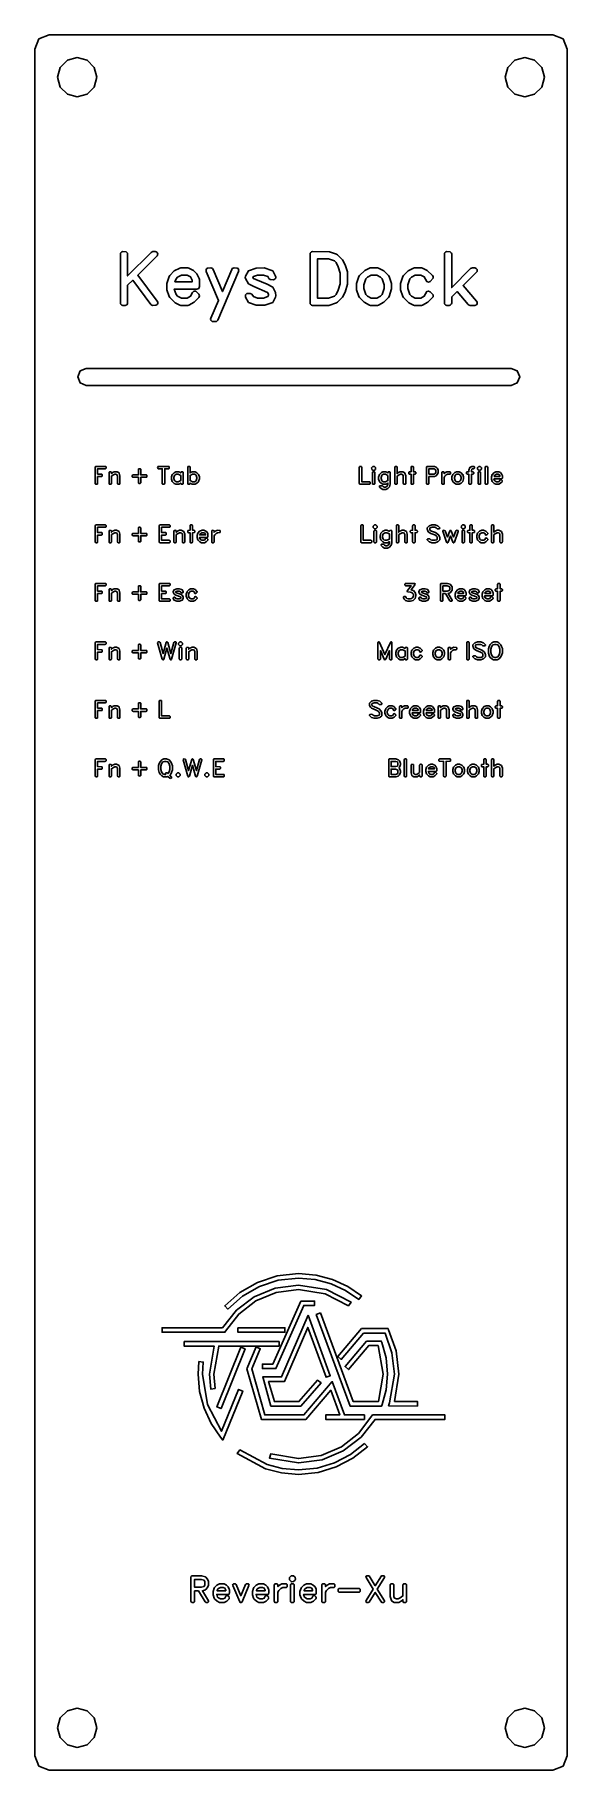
# Model space of a CAD drawing. Extents: x 5.1 to 34.9, y 5.1 to 102.1.
import ezdxf

# ---------------------------------------------------------------- set-up
doc = ezdxf.new("R2010")
doc.units = 0
doc.layers.get('0').update_dxf_attribs({"lineweight": 25, "true_color": 0xffffff})
doc.layers.add('Body004', color=7, linetype='BYLAYER', lineweight=5, true_color=0xffffff)

msp = doc.modelspace()

# ---------------------------------------------------------------- linework, layer by layer
at = {"lineweight": -3}
for points in [[(9.91776, 89.915345), (9.947718, 89.960577), (9.99295, 89.990536), (10.048168, 90.000522), (10.227921, 89.990536), (10.273153, 89.960577), (10.303112, 89.915345), (10.313098, 89.860714), (10.313098, 88.645326), (11.633048, 89.960577), (11.678279, 89.990536), (11.728211, 90.000522), (11.858033, 90.000522), (11.913251, 89.990536), (11.957895, 89.960577), (11.987854, 89.915345), (11.99784, 89.860714), (11.987854, 89.805495), (11.957895, 89.760264), (10.878203, 88.680573), (11.973168, 87.225514), (11.993141, 87.175582), (11.99784, 87.120364), (11.977868, 87.070433), (11.943209, 87.030487), (11.893278, 87.005816), (11.728211, 87.00053), (11.668293, 87.015803), (11.617774, 87.055747), (10.603288, 88.405656), (10.313098, 88.120753), (10.313098, 87.140337), (10.303112, 87.085706), (10.263167, 87.035775), (10.17329, 87.00053), (10.048168, 87.00053), (9.99295, 87.010516), (9.947718, 87.040474), (9.91776, 87.085706), (9.907773, 87.140337), (9.907773, 89.860714), (9.91776, 89.915345), (9.91776, 89.915345)], [(20.517302, 89.915345), (20.547261, 89.960577), (20.592493, 89.990536), (20.647711, 90.000522), (21.597581, 89.995822), (21.982346, 89.865413), (22.037564, 89.830755), (22.322467, 89.535279), (22.462275, 89.255664), (22.592684, 88.870311), (22.597383, 88.175384), (22.462275, 87.745387), (22.322467, 87.465772), (22.037564, 87.170295), (21.982346, 87.135638), (21.552349, 87.00053), (20.647711, 87.00053), (20.592493, 87.010516), (20.547261, 87.040474), (20.517302, 87.085706), (20.507315, 87.140337), (20.507315, 89.860714), (20.517302, 89.915345), (20.517302, 89.915345)], [(20.912641, 87.410553), (21.527678, 87.410553), (21.862512, 87.520403), (21.957674, 87.610279), (22.067523, 87.84055), (22.187358, 88.200644), (22.187358, 88.800407), (22.067523, 89.1605), (21.957674, 89.390772), (21.862512, 89.480649), (21.527678, 89.590497), (20.912641, 89.590497), (20.912641, 87.410553), (20.912641, 87.410553)], [(28.021689, 89.915345), (28.051648, 89.960577), (28.09688, 89.990536), (28.152098, 90.000522), (28.33185, 89.990536), (28.377082, 89.960577), (28.407041, 89.915345), (28.417027, 89.860714), (28.417027, 87.995631), (29.476747, 89.050651), (29.521979, 89.085309), (29.577197, 89.095296), (29.701731, 89.095296), (29.786908, 89.065337), (29.83214, 89.005419), (29.842126, 88.955488), (29.83214, 88.90027), (29.802181, 88.855625), (29.052037, 88.100781), (29.812167, 87.230801), (29.83684, 87.185568), (29.842126, 87.13035), (29.83214, 87.08042), (29.796895, 87.035775), (29.701731, 87.00053), (29.446788, 87.00053), (29.38687, 87.015803), (29.336939, 87.050461), (28.721903, 87.770646), (28.417027, 87.470471), (28.417027, 87.140337), (28.407041, 87.085706), (28.377082, 87.040474), (28.33185, 87.010516), (28.277219, 87.00053), (28.152098, 87.00053), (28.09688, 87.010516), (28.051648, 87.040474), (28.021689, 87.085706), (28.011703, 87.140337), (28.011703, 89.860714), (28.021689, 89.915345), (28.021689, 89.915345)], [(14.318179, 87.58032), (14.328165, 87.530389), (14.318179, 87.475758), (14.28822, 87.430526), (14.02799, 87.170295), (13.733102, 87.015803), (13.673184, 87.00053), (13.283131, 87.00053), (13.223214, 87.015803), (12.962984, 87.145623), (12.668095, 87.430526), (12.632849, 87.485744), (12.503028, 87.875797), (12.503028, 88.220616), (12.632849, 88.610668), (12.668095, 88.665298), (12.923039, 88.925529), (13.223214, 89.08061), (13.283131, 89.095296), (13.673184, 89.095296), (13.733102, 89.08061), (13.993331, 88.950788), (14.188358, 88.755762), (14.312892, 88.500819), (14.328165, 88.435615), (14.328165, 88.045563), (14.318179, 87.995631), (14.28822, 87.950399), (14.242988, 87.915741), (14.188358, 87.905754), (12.918339, 87.905754), (13.018202, 87.60558), (13.108078, 87.515703), (13.318377, 87.410553), (13.637938, 87.410553), (13.828265, 87.505717), (13.932826, 87.720716), (14.013304, 87.79062), (14.117866, 87.785333), (14.28822, 87.630252), (14.318179, 87.58032), (14.318179, 87.58032)], [(13.922841, 88.31578), (13.922841, 88.400369), (13.828265, 88.590696), (13.637938, 88.685272), (13.318377, 88.685272), (13.108078, 88.58071), (13.018202, 88.490246), (12.958285, 88.31578), (13.922841, 88.31578), (13.922841, 88.31578)], [(14.702945, 89.005419), (14.732904, 89.050651), (14.777547, 89.085309), (14.957887, 89.095296), (15.013106, 89.085309), (15.05775, 89.050651), (15.087709, 89.005419), (15.607582, 87.76536), (16.128044, 89.005419), (16.158002, 89.050651), (16.202646, 89.085309), (16.257864, 89.095296), (16.437618, 89.085309), (16.482849, 89.050651), (16.512808, 89.005419), (16.522794, 88.955488), (16.512808, 88.90027), (15.34794, 86.180481), (15.317981, 86.135249), (15.272749, 86.10529), (15.218118, 86.095304), (15.033078, 86.10529), (14.962587, 86.180481), (14.947901, 86.235699), (14.962587, 86.290329), (15.397871, 87.275445), (14.702945, 88.90027), (14.692958, 88.950788), (14.702945, 89.005419), (14.702945, 89.005419)], [(16.902861, 87.58032), (16.967478, 87.655511), (17.017409, 87.670784), (17.157803, 87.670784), (17.252379, 87.630252), (17.337556, 87.490444), (17.572528, 87.410553), (17.912649, 87.410553), (18.147619, 87.490444), (18.187564, 87.560348), (18.187564, 87.625552), (18.132346, 87.725415), (17.367515, 88.045563), (17.06264, 88.205343), (16.902861, 88.500819), (16.887587, 88.565436), (16.902861, 88.625354), (17.067339, 88.930816), (17.502624, 89.085309), (17.937907, 89.095296), (18.367905, 88.955488), (18.417836, 88.930816), (18.577616, 88.625354), (18.59289, 88.575423), (18.587603, 88.520792), (18.562931, 88.47556), (18.507713, 88.435615), (18.452494, 88.425629), (18.272741, 88.435615), (18.19755, 88.500819), (18.147619, 88.605382), (17.912649, 88.685272), (17.572528, 88.685272), (17.337556, 88.605382), (17.317584, 88.565436), (17.35283, 88.495532), (17.477364, 88.435615), (18.11766, 88.175384), (18.422535, 88.015604), (18.577616, 87.720716), (18.59289, 87.530389), (18.577616, 87.465772), (18.417836, 87.165596), (17.982552, 87.005816), (17.502624, 87.005816), (17.067339, 87.165596), (16.902861, 87.465772), (16.892874, 87.525689), (16.902861, 87.58032), (16.902861, 87.58032)], [(23.872688, 89.095296), (24.272726, 89.095296), (24.332644, 89.08061), (24.627532, 88.925529), (24.887763, 88.665298), (24.922422, 88.610668), (25.05283, 88.220616), (25.057529, 87.915741), (24.922422, 87.485744), (24.887763, 87.430526), (24.627532, 87.170295), (24.332644, 87.015803), (24.272726, 87.00053), (23.882674, 87.00053), (23.822757, 87.015803), (23.522581, 87.170295), (23.267638, 87.430526), (23.232392, 87.485744), (23.102571, 87.875797), (23.102571, 88.220616), (23.232392, 88.610668), (23.267638, 88.665298), (23.562526, 88.950788), (23.872688, 89.095296), (23.872688, 89.095296)], [(23.707621, 88.58071), (23.617744, 88.490246), (23.502608, 88.155412), (23.502608, 87.940413), (23.617744, 87.60558), (23.707621, 87.515703), (23.91792, 87.410553), (24.237481, 87.410553), (24.44778, 87.515703), (24.537656, 87.60558), (24.647505, 87.940413), (24.647505, 88.155412), (24.537656, 88.490246), (24.44778, 88.58071), (24.237481, 88.685272), (23.91792, 88.685272), (23.707621, 88.58071), (23.707621, 88.58071)], [(27.377281, 88.620655), (27.387267, 88.565436), (27.377281, 88.510806), (27.216913, 88.335752), (27.122337, 88.295807), (27.027174, 88.330465), (26.887366, 88.590696), (26.697039, 88.685272), (26.377479, 88.685272), (26.16718, 88.58071), (26.077303, 88.490246), (25.962168, 88.155412), (25.962168, 87.940413), (26.077303, 87.60558), (26.16718, 87.515703), (26.377479, 87.410553), (26.697039, 87.410553), (26.887366, 87.505717), (27.027174, 87.76536), (27.122337, 87.800605), (27.216913, 87.755374), (27.377281, 87.58032), (27.387267, 87.530389), (27.377281, 87.475758), (27.087092, 87.170295), (26.792203, 87.015803), (26.732285, 87.00053), (26.342234, 87.00053), (26.282316, 87.015803), (26.022085, 87.145623), (25.727197, 87.430526), (25.691951, 87.485744), (25.56213, 87.875797), (25.56213, 88.220616), (25.691951, 88.610668), (25.727197, 88.665298), (25.98214, 88.925529), (26.282316, 89.08061), (26.342234, 89.095296), (26.732285, 89.095296), (26.792203, 89.08061), (27.052433, 88.950788), (27.347322, 88.665298), (27.377281, 88.620655), (27.377281, 88.620655)], [(8.000008, 83.473004), (7.666053, 83.334637), (7.527686, 83.000682), (7.66587, 82.666392), (8.000008, 82.527843), (31.74992, 82.527843), (32.084058, 82.666392), (32.222243, 83.000682), (32.083876, 83.334637), (31.74992, 83.473004), (8.000008, 83.473004), (8.000008, 83.473004), (8.000008, 83.473004)], [(8.505069, 77.97216), (8.515055, 77.987237), (8.530133, 77.997223), (8.546777, 78.000552), (9.065083, 78.000552), (9.083294, 77.997223), (9.098371, 77.987237), (9.108358, 77.97216), (9.111687, 77.953949), (9.108358, 77.892269), (9.098371, 77.877192), (9.083294, 77.867206), (9.065083, 77.863877), (8.636653, 77.863877), (8.636653, 77.568792), (8.868296, 77.565463), (8.883373, 77.555477), (8.893359, 77.540596), (8.896688, 77.478917), (8.893359, 77.460511), (8.883373, 77.445629), (8.868296, 77.435643), (8.850086, 77.432314), (8.636653, 77.432314), (8.636653, 77.047157), (8.633325, 77.028947), (8.623338, 77.013869), (8.608457, 77.003883), (8.590051, 77.000554), (8.530133, 77.003883), (8.515055, 77.013869), (8.505069, 77.028947), (8.499978, 77.047157), (8.499978, 77.953949), (8.505069, 77.97216), (8.505069, 77.97216)], [(9.279886, 77.668851), (9.289873, 77.683928), (9.30495, 77.695481), (9.365063, 77.69881), (9.383274, 77.695481), (9.398351, 77.683928), (9.408337, 77.668851), (9.411666, 77.592289), (9.474912, 77.65064), (9.559894, 77.693914), (9.581629, 77.69881), (9.711646, 77.69881), (9.731618, 77.693914), (9.833244, 77.638892), (9.841664, 77.623815), (9.886699, 77.478917), (9.886699, 77.047157), (9.88337, 77.028947), (9.873385, 77.013869), (9.858306, 77.003883), (9.839901, 77.000554), (9.79839, 77.000554), (9.779983, 77.003883), (9.764906, 77.013869), (9.75492, 77.028947), (9.751591, 77.047157), (9.751591, 77.467167), (9.71987, 77.530609), (9.656624, 77.562136), (9.593377, 77.562136), (9.518382, 77.525519), (9.411666, 77.453853), (9.411666, 77.047157), (9.408337, 77.028947), (9.395022, 77.012303), (9.365063, 77.000554), (9.323356, 77.000554), (9.30495, 77.003883), (9.289873, 77.013869), (9.279886, 77.028947), (9.276557, 77.047157), (9.276557, 77.652207), (9.279886, 77.668851), (9.279886, 77.668851)], [(10.571444, 77.497126), (10.581431, 77.512203), (10.596508, 77.52219), (10.614914, 77.525519), (10.913131, 77.525519), (10.913131, 77.823932), (10.916459, 77.842142), (10.926446, 77.857219), (10.941523, 77.867206), (11.003203, 77.870534), (11.021609, 77.867206), (11.036491, 77.857219), (11.046477, 77.842142), (11.049806, 77.823932), (11.049806, 77.525519), (11.348219, 77.525519), (11.36643, 77.52219), (11.381507, 77.512203), (11.391493, 77.497126), (11.394822, 77.435643), (11.391493, 77.417237), (11.381507, 77.402159), (11.36643, 77.392173), (11.348219, 77.388844), (11.049806, 77.388844), (11.049806, 77.090626), (11.046477, 77.07222), (11.036491, 77.057143), (11.021609, 77.047157), (10.959929, 77.043828), (10.941523, 77.047157), (10.926446, 77.057143), (10.916459, 77.07222), (10.913131, 77.090626), (10.913131, 77.388844), (10.614914, 77.388844), (10.596508, 77.392173), (10.581431, 77.402159), (10.571444, 77.417237), (10.568115, 77.478917), (10.571444, 77.497126), (10.571444, 77.497126)], [(11.993214, 77.97216), (12.003201, 77.987237), (12.018082, 77.997223), (12.036488, 78.000552), (12.596502, 78.000552), (12.614908, 77.997223), (12.62979, 77.987237), (12.639776, 77.97216), (12.643105, 77.91048), (12.639776, 77.892269), (12.62979, 77.877192), (12.614908, 77.867206), (12.384832, 77.863877), (12.384832, 77.047157), (12.381503, 77.028947), (12.371517, 77.013869), (12.35644, 77.003883), (12.294761, 77.000554), (12.276551, 77.003883), (12.261473, 77.013869), (12.251486, 77.028947), (12.248157, 77.047157), (12.248157, 77.863877), (12.018082, 77.867206), (12.003201, 77.877192), (11.993214, 77.892269), (11.989886, 77.953949), (11.993214, 77.97216), (11.993214, 77.97216)], [(13.391292, 77.695481), (13.406369, 77.683928), (13.416355, 77.668851), (13.419684, 77.652207), (13.419684, 77.047157), (13.416355, 77.028947), (13.406369, 77.013869), (13.391292, 77.003883), (13.331374, 77.000554), (13.312968, 77.003883), (13.298087, 77.013869), (13.2881, 77.028947), (13.284771, 77.063801), (13.264799, 77.048919), (13.178055, 77.005645), (13.158084, 77.000554), (13.028066, 77.000554), (13.008094, 77.005645), (12.92135, 77.048919), (12.823054, 77.143887), (12.811305, 77.162293), (12.768031, 77.29231), (12.768031, 77.40725), (12.811305, 77.537267), (12.823054, 77.555477), (12.909797, 77.642221), (13.008094, 77.693914), (13.028066, 77.69881), (13.158084, 77.69881), (13.178055, 77.693914), (13.264799, 77.65064), (13.284771, 77.635563), (13.2881, 77.668851), (13.298087, 77.683928), (13.312968, 77.695481), (13.331374, 77.69881), (13.391292, 77.695481), (13.391292, 77.695481)], [(13.674628, 77.97216), (13.684614, 77.987237), (13.699691, 77.997223), (13.718098, 78.000552), (13.778015, 77.997223), (13.793093, 77.987237), (13.803079, 77.97216), (13.806408, 77.953949), (13.806408, 77.635563), (13.82638, 77.65064), (13.913124, 77.693914), (13.933096, 77.69881), (14.063113, 77.69881), (14.083086, 77.693914), (14.181382, 77.642221), (14.268125, 77.555477), (14.279678, 77.537267), (14.322952, 77.40725), (14.324714, 77.305625), (14.279678, 77.162293), (14.268125, 77.143887), (14.181382, 77.057143), (14.083086, 77.005645), (14.063113, 77.000554), (13.933096, 77.000554), (13.913124, 77.005645), (13.82638, 77.048919), (13.806408, 77.063801), (13.803079, 77.028947), (13.793093, 77.013869), (13.778015, 77.003883), (13.718098, 77.000554), (13.699691, 77.003883), (13.684614, 77.013869), (13.674628, 77.028947), (13.671299, 77.047157), (13.671299, 77.953949), (13.674628, 77.97216), (13.674628, 77.97216)], [(23.259145, 77.97216), (23.269131, 77.987237), (23.284208, 77.997223), (23.344126, 78.000552), (23.362532, 77.997223), (23.377414, 77.987237), (23.387399, 77.97216), (23.390728, 77.953949), (23.390728, 77.137229), (23.819159, 77.137229), (23.837369, 77.1339), (23.852446, 77.123914), (23.862433, 77.108837), (23.865761, 77.047157), (23.862433, 77.028947), (23.852446, 77.013869), (23.837369, 77.003883), (23.819159, 77.000554), (23.300852, 77.000554), (23.284208, 77.003883), (23.269131, 77.013869), (23.259145, 77.028947), (23.254054, 77.047157), (23.254054, 77.953949), (23.259145, 77.97216), (23.259145, 77.97216)], [(24.017514, 77.997223), (24.079194, 78.000552), (24.097404, 77.997223), (24.155755, 77.943963), (24.16574, 77.928886), (24.16907, 77.867206), (24.16574, 77.8488), (24.155755, 77.833918), (24.097404, 77.780462), (24.035724, 77.777133), (24.017514, 77.780462), (23.959162, 77.833918), (23.949176, 77.8488), (23.945848, 77.91048), (23.949176, 77.928886), (23.959162, 77.943963), (24.017514, 77.997223), (24.017514, 77.997223)], [(23.99245, 77.668851), (24.002436, 77.683928), (24.017514, 77.695481), (24.079194, 77.69881), (24.097404, 77.695481), (24.112481, 77.683928), (24.122468, 77.668851), (24.125796, 77.652207), (24.125796, 77.047157), (24.122468, 77.028947), (24.112481, 77.013869), (24.097404, 77.003883), (24.079194, 77.000554), (24.017514, 77.003883), (24.002436, 77.013869), (23.99245, 77.028947), (23.989121, 77.047157), (23.989121, 77.652207), (23.99245, 77.668851), (23.99245, 77.668851)], [(24.382306, 76.892271), (24.392292, 76.907153), (24.407369, 76.917139), (24.510757, 76.920468), (24.528967, 76.917139), (24.544044, 76.907153), (24.582423, 76.86897), (24.652327, 76.835487), (24.715769, 76.835487), (24.785673, 76.86897), (24.815632, 76.900495), (24.85401, 77.012303), (24.85401, 77.063801), (24.834038, 77.048919), (24.747294, 77.005645), (24.727322, 77.000554), (24.597304, 77.000554), (24.577332, 77.005645), (24.479035, 77.057143), (24.392292, 77.143887), (24.380739, 77.162293), (24.337465, 77.29231), (24.335703, 77.392173), (24.380739, 77.537267), (24.392292, 77.555477), (24.490784, 77.65064), (24.577332, 77.693914), (24.597304, 77.69881), (24.727322, 77.69881), (24.747294, 77.693914), (24.834038, 77.65064), (24.85401, 77.635563), (24.857339, 77.668851), (24.867326, 77.683928), (24.882403, 77.695481), (24.942321, 77.69881), (24.960727, 77.695481), (24.975804, 77.683928), (24.98579, 77.668851), (24.989118, 77.652207), (24.989118, 77.003883), (24.944082, 76.86055), (24.932334, 76.842144), (24.847353, 76.755597), (24.747294, 76.703903), (24.727322, 76.698813), (24.597304, 76.698813), (24.577332, 76.703903), (24.479035, 76.755597), (24.392292, 76.842144), (24.382306, 76.857222), (24.378977, 76.873865), (24.382306, 76.892271), (24.382306, 76.892271)], [(25.243866, 77.97216), (25.253852, 77.987237), (25.26893, 77.997223), (25.287336, 78.000552), (25.347254, 77.997223), (25.362331, 77.987237), (25.372317, 77.97216), (25.375646, 77.953949), (25.375646, 77.592289), (25.438892, 77.65064), (25.523874, 77.693914), (25.545609, 77.69881), (25.675626, 77.69881), (25.695599, 77.693914), (25.797223, 77.638892), (25.805643, 77.623815), (25.850679, 77.478917), (25.850679, 77.047157), (25.84735, 77.028947), (25.837363, 77.013869), (25.822286, 77.003883), (25.762369, 77.000554), (25.743963, 77.003883), (25.728886, 77.013869), (25.7189, 77.028947), (25.715571, 77.047157), (25.715571, 77.467167), (25.68385, 77.530609), (25.620604, 77.562136), (25.557357, 77.562136), (25.482362, 77.525519), (25.375646, 77.453853), (25.375646, 77.047157), (25.372317, 77.028947), (25.362331, 77.013869), (25.347254, 77.003883), (25.287336, 77.000554), (25.26893, 77.003883), (25.253852, 77.013869), (25.243866, 77.028947), (25.240537, 77.047157), (25.240537, 77.953949), (25.243866, 77.97216), (25.243866, 77.97216)], [(26.020445, 77.668851), (26.030432, 77.683928), (26.047075, 77.695481), (26.147134, 77.69881), (26.147134, 77.953949), (26.150463, 77.97216), (26.160449, 77.987237), (26.175526, 77.997223), (26.193932, 78.000552), (26.237206, 78.000552), (26.255417, 77.997223), (26.270494, 77.987237), (26.28048, 77.97216), (26.283809, 77.953949), (26.283809, 77.69881), (26.367224, 77.69881), (26.383868, 77.695481), (26.398749, 77.683928), (26.408931, 77.668851), (26.413826, 77.652207), (26.413826, 77.608933), (26.408931, 77.590527), (26.398749, 77.575645), (26.383868, 77.565463), (26.283809, 77.562136), (26.283809, 77.047157), (26.28048, 77.028947), (26.270494, 77.013869), (26.255417, 77.003883), (26.193932, 77.000554), (26.175526, 77.003883), (26.160449, 77.013869), (26.150463, 77.028947), (26.147134, 77.047157), (26.147134, 77.562136), (26.063915, 77.562136), (26.047075, 77.565463), (26.030432, 77.575645), (26.020445, 77.590527), (26.017117, 77.608933), (26.017117, 77.652207), (26.020445, 77.668851), (26.020445, 77.668851)], [(27.012023, 77.97216), (27.02201, 77.987237), (27.037087, 77.997223), (27.055493, 78.000552), (27.443783, 78.000552), (27.463754, 77.995461), (27.550498, 77.952187), (27.605521, 77.900493), (27.657018, 77.802197), (27.662109, 77.780462), (27.662109, 77.652207), (27.657018, 77.630472), (27.613744, 77.543925), (27.550498, 77.480483), (27.463754, 77.437209), (27.443783, 77.432314), (27.143803, 77.432314), (27.143803, 77.047157), (27.140474, 77.028947), (27.130488, 77.013869), (27.115411, 77.003883), (27.0972, 77.000554), (27.037087, 77.003883), (27.02201, 77.013869), (27.012023, 77.028947), (27.008694, 77.047157), (27.008694, 77.953949), (27.012023, 77.97216), (27.012023, 77.97216)], [(27.143803, 77.568792), (27.432033, 77.568792), (27.495476, 77.600513), (27.525435, 77.662193), (27.525435, 77.770476), (27.495476, 77.832156), (27.432033, 77.863877), (27.143803, 77.863877), (27.143803, 77.568792), (27.143803, 77.568792)], [(27.873584, 77.668851), (27.88357, 77.683928), (27.90041, 77.695481), (27.960327, 77.69881), (27.978733, 77.695481), (27.993615, 77.683928), (28.003601, 77.668851), (28.00693, 77.592289), (28.06861, 77.65064), (28.155354, 77.693914), (28.177088, 77.69881), (28.323749, 77.695481), (28.33863, 77.683928), (28.348616, 77.668851), (28.351945, 77.652207), (28.348616, 77.590527), (28.33863, 77.575645), (28.323749, 77.565463), (28.187074, 77.562136), (28.116975, 77.527282), (28.04198, 77.450524), (28.00693, 77.382187), (28.00693, 77.047157), (28.003601, 77.028947), (27.993615, 77.013869), (27.978733, 77.003883), (27.960327, 77.000554), (27.90041, 77.003883), (27.88357, 77.013869), (27.873584, 77.028947), (27.870255, 77.047157), (27.870255, 77.652207), (27.873584, 77.668851), (27.873584, 77.668851)], [(28.690304, 77.69881), (28.82365, 77.69881), (28.843623, 77.693914), (28.941919, 77.642221), (29.028661, 77.555477), (29.040214, 77.537267), (29.083684, 77.40725), (29.08525, 77.305625), (29.040214, 77.162293), (29.028661, 77.143887), (28.941919, 77.057143), (28.843623, 77.005645), (28.82365, 77.000554), (28.693633, 77.000554), (28.67366, 77.005645), (28.573601, 77.057143), (28.48862, 77.143887), (28.476871, 77.162293), (28.433598, 77.29231), (28.433598, 77.40725), (28.476871, 77.537267), (28.48862, 77.555477), (28.586917, 77.65064), (28.690304, 77.69881), (28.690304, 77.69881)], [(29.253451, 77.668851), (29.263437, 77.683928), (29.280081, 77.695481), (29.380139, 77.69881), (29.381902, 77.795539), (29.435162, 77.940634), (29.53522, 77.995461), (29.55676, 78.000552), (29.643503, 78.000552), (29.660147, 77.997223), (29.675224, 77.987237), (29.68521, 77.97216), (29.690106, 77.953949), (29.690106, 77.91048), (29.68521, 77.892269), (29.675224, 77.877192), (29.660147, 77.867206), (29.643503, 77.863877), (29.566746, 77.863877), (29.543444, 77.852128), (29.516814, 77.773805), (29.516814, 77.69881), (29.600229, 77.69881), (29.616873, 77.695481), (29.631755, 77.683928), (29.641741, 77.668851), (29.646832, 77.652207), (29.646832, 77.608933), (29.641741, 77.590527), (29.631755, 77.575645), (29.616873, 77.565463), (29.516814, 77.562136), (29.516814, 77.047157), (29.513486, 77.028947), (29.503499, 77.013869), (29.488422, 77.003883), (29.426742, 77.000554), (29.408532, 77.003883), (29.393454, 77.013869), (29.383468, 77.028947), (29.380139, 77.047157), (29.380139, 77.562136), (29.296725, 77.562136), (29.280081, 77.565463), (29.263437, 77.575645), (29.253451, 77.590527), (29.250122, 77.608933), (29.250122, 77.652207), (29.253451, 77.668851), (29.253451, 77.668851)], [(29.928405, 77.997223), (29.990085, 78.000552), (30.008295, 77.997223), (30.066646, 77.943963), (30.076632, 77.928886), (30.079961, 77.867206), (30.076632, 77.8488), (30.066646, 77.833918), (30.008295, 77.780462), (29.946615, 77.777133), (29.928405, 77.780462), (29.870054, 77.833918), (29.860067, 77.8488), (29.856739, 77.91048), (29.860067, 77.928886), (29.870054, 77.943963), (29.928405, 77.997223), (29.928405, 77.997223)], [(29.903341, 77.668851), (29.913328, 77.683928), (29.928405, 77.695481), (29.990085, 77.69881), (30.008295, 77.695481), (30.023372, 77.683928), (30.033359, 77.668851), (30.036688, 77.652207), (30.036688, 77.047157), (30.033359, 77.028947), (30.023372, 77.013869), (30.008295, 77.003883), (29.990085, 77.000554), (29.928405, 77.003883), (29.913328, 77.013869), (29.903341, 77.028947), (29.900012, 77.047157), (29.900012, 77.652207), (29.903341, 77.668851), (29.903341, 77.668851)], [(30.29496, 77.97216), (30.304946, 77.987237), (30.320024, 77.997223), (30.381704, 78.000552), (30.399914, 77.997223), (30.414991, 77.987237), (30.424978, 77.97216), (30.428306, 77.953949), (30.428306, 77.047157), (30.424978, 77.028947), (30.414991, 77.013869), (30.399914, 77.003883), (30.381704, 77.000554), (30.320024, 77.003883), (30.304946, 77.013869), (30.29496, 77.028947), (30.291631, 77.047157), (30.291631, 77.953949), (30.29496, 77.97216), (30.29496, 77.97216)], [(31.246593, 77.193818), (31.249922, 77.177174), (31.246593, 77.158964), (31.236607, 77.143887), (31.149863, 77.057143), (31.051567, 77.005645), (31.031594, 77.000554), (30.901577, 77.000554), (30.881604, 77.005645), (30.794861, 77.048919), (30.696564, 77.143887), (30.684816, 77.162293), (30.641542, 77.29231), (30.641542, 77.40725), (30.684816, 77.537267), (30.696564, 77.555477), (30.781545, 77.642221), (30.881604, 77.693914), (30.901577, 77.69881), (31.031594, 77.69881), (31.051567, 77.693914), (31.13831, 77.65064), (31.203319, 77.585632), (31.24483, 77.50065), (31.249922, 77.478917), (31.249922, 77.348899), (31.246593, 77.332255), (31.236607, 77.317178), (31.221529, 77.305625), (31.203319, 77.302297), (30.779979, 77.302297), (30.813266, 77.202238), (30.843225, 77.172279), (30.913325, 77.137229), (31.019845, 77.137229), (31.083288, 77.16895), (31.118142, 77.240616), (31.144968, 77.263918), (31.179822, 77.262156), (31.236607, 77.210462), (31.246593, 77.193818), (31.246593, 77.193818)], [(13.146334, 77.562136), (13.039815, 77.562136), (12.969715, 77.527282), (12.939756, 77.497126), (12.90314, 77.385516), (12.90314, 77.313849), (12.939756, 77.202238), (12.969715, 77.172279), (13.039815, 77.137229), (13.146334, 77.137229), (13.284771, 77.205567), (13.284771, 77.493797), (13.146334, 77.562136), (13.146334, 77.562136)], [(13.944648, 77.137229), (14.051364, 77.137229), (14.121464, 77.172279), (14.151423, 77.202238), (14.188039, 77.313849), (14.188039, 77.385516), (14.151423, 77.497126), (14.121464, 77.527282), (14.051364, 77.562136), (13.944648, 77.562136), (13.806408, 77.493797), (13.806408, 77.205567), (13.944648, 77.137229), (13.944648, 77.137229)], [(24.85401, 77.493797), (24.715769, 77.562136), (24.609053, 77.562136), (24.539149, 77.527282), (24.508994, 77.497126), (24.472378, 77.385516), (24.472378, 77.313849), (24.508994, 77.202238), (24.539149, 77.172279), (24.609053, 77.137229), (24.715769, 77.137229), (24.85401, 77.205567), (24.85401, 77.493797), (24.85401, 77.493797)], [(28.635281, 77.527282), (28.605323, 77.497126), (28.566944, 77.385516), (28.566944, 77.313849), (28.605323, 77.202238), (28.635281, 77.172279), (28.705381, 77.137229), (28.811901, 77.137229), (28.882001, 77.172279), (28.91196, 77.202238), (28.948576, 77.313849), (28.948576, 77.385516), (28.91196, 77.497126), (28.882001, 77.527282), (28.811901, 77.562136), (28.705381, 77.562136), (28.635281, 77.527282), (28.635281, 77.527282)], [(31.114813, 77.438971), (31.114813, 77.467167), (31.083288, 77.530609), (31.019845, 77.562136), (30.913325, 77.562136), (30.843225, 77.527282), (30.813266, 77.497126), (30.793294, 77.438971), (31.114813, 77.438971), (31.114813, 77.438971)], [(8.505069, 74.702146), (8.515055, 74.717223), (8.530133, 74.72721), (8.546777, 74.730538), (9.065083, 74.730538), (9.083294, 74.72721), (9.098371, 74.717223), (9.108358, 74.702146), (9.111687, 74.683936), (9.108358, 74.622256), (9.098371, 74.607179), (9.083294, 74.597192), (9.065083, 74.593864), (8.636653, 74.593864), (8.636653, 74.29878), (8.868296, 74.29545), (8.883373, 74.285465), (8.893359, 74.270583), (8.896688, 74.208903), (8.893359, 74.190497), (8.883373, 74.175616), (8.868296, 74.165629), (8.850086, 74.162301), (8.636653, 74.162301), (8.636653, 73.777143), (8.633325, 73.758933), (8.623338, 73.743856), (8.608457, 73.73387), (8.590051, 73.730541), (8.530133, 73.73387), (8.515055, 73.743856), (8.505069, 73.758933), (8.499978, 73.777143), (8.499978, 74.683936), (8.505069, 74.702146), (8.505069, 74.702146)], [(12.081524, 74.702146), (12.091511, 74.717223), (12.106588, 74.72721), (12.123232, 74.730538), (12.641539, 74.730538), (12.659749, 74.72721), (12.674826, 74.717223), (12.684812, 74.702146), (12.688141, 74.640466), (12.684812, 74.622256), (12.674826, 74.607179), (12.659749, 74.597192), (12.641539, 74.593864), (12.213108, 74.593864), (12.213108, 74.29878), (12.44475, 74.29545), (12.459827, 74.285465), (12.469814, 74.270583), (12.473142, 74.208903), (12.469814, 74.190497), (12.459827, 74.175616), (12.44475, 74.165629), (12.42654, 74.162301), (12.213108, 74.162301), (12.213108, 73.867216), (12.641539, 73.867216), (12.659749, 73.863887), (12.674826, 73.853901), (12.684812, 73.838823), (12.688141, 73.777143), (12.684812, 73.758933), (12.674826, 73.743856), (12.659749, 73.73387), (12.641539, 73.730541), (12.123232, 73.730541), (12.106588, 73.73387), (12.091511, 73.743856), (12.081524, 73.758933), (12.076433, 73.777143), (12.076433, 74.683936), (12.081524, 74.702146), (12.081524, 74.702146)], [(13.676194, 74.398837), (13.686181, 74.413915), (13.702825, 74.425467), (13.802883, 74.428796), (13.802883, 74.683936), (13.806212, 74.702146), (13.816197, 74.717223), (13.831274, 74.72721), (13.849682, 74.730538), (13.892955, 74.730538), (13.911166, 74.72721), (13.926242, 74.717223), (13.936228, 74.702146), (13.939557, 74.683936), (13.939557, 74.428796), (14.022972, 74.428796), (14.039616, 74.425467), (14.054497, 74.413915), (14.064679, 74.398837), (14.069575, 74.382195), (14.069575, 74.338921), (14.064679, 74.320515), (14.054497, 74.305633), (14.039616, 74.29545), (13.939557, 74.292121), (13.939557, 73.777143), (13.936228, 73.758933), (13.926242, 73.743856), (13.911166, 73.73387), (13.849682, 73.730541), (13.831274, 73.73387), (13.816197, 73.743856), (13.806212, 73.758933), (13.802883, 73.777143), (13.802883, 74.292121), (13.719664, 74.292121), (13.702825, 74.29545), (13.686181, 74.305633), (13.676194, 74.320515), (13.672866, 74.338921), (13.672866, 74.382195), (13.676194, 74.398837), (13.676194, 74.398837)], [(23.347258, 74.702146), (23.357245, 74.717223), (23.372323, 74.72721), (23.432239, 74.730538), (23.450646, 74.72721), (23.465527, 74.717223), (23.475513, 74.702146), (23.478842, 74.683936), (23.478842, 73.867216), (23.907273, 73.867216), (23.925483, 73.863887), (23.940561, 73.853901), (23.950547, 73.838823), (23.953875, 73.777143), (23.950547, 73.758933), (23.940561, 73.743856), (23.925483, 73.73387), (23.907273, 73.730541), (23.388965, 73.730541), (23.372323, 73.73387), (23.357245, 73.743856), (23.347258, 73.758933), (23.342168, 73.777143), (23.342168, 74.683936), (23.347258, 74.702146), (23.347258, 74.702146)], [(24.105628, 74.72721), (24.167308, 74.730538), (24.185517, 74.72721), (24.243868, 74.673949), (24.253856, 74.658872), (24.257183, 74.597192), (24.253856, 74.578786), (24.243868, 74.563905), (24.185517, 74.510449), (24.123838, 74.50712), (24.105628, 74.510449), (24.047277, 74.563905), (24.03729, 74.578786), (24.033962, 74.640466), (24.03729, 74.658872), (24.047277, 74.673949), (24.105628, 74.72721), (24.105628, 74.72721)], [(25.33198, 74.702146), (25.341967, 74.717223), (25.357044, 74.72721), (25.37545, 74.730538), (25.435368, 74.72721), (25.450445, 74.717223), (25.460431, 74.702146), (25.46376, 74.683936), (25.46376, 74.322277), (25.527006, 74.380627), (25.611988, 74.423902), (25.633723, 74.428796), (25.763739, 74.428796), (25.783713, 74.423902), (25.885337, 74.368879), (25.893757, 74.353802), (25.938793, 74.208903), (25.938793, 73.777143), (25.935464, 73.758933), (25.925478, 73.743856), (25.9104, 73.73387), (25.850484, 73.730541), (25.832078, 73.73387), (25.816999, 73.743856), (25.807014, 73.758933), (25.803685, 73.777143), (25.803685, 74.197155), (25.771963, 74.260597), (25.708718, 74.292121), (25.645471, 74.292121), (25.570476, 74.255506), (25.46376, 74.18384), (25.46376, 73.777143), (25.460431, 73.758933), (25.450445, 73.743856), (25.435368, 73.73387), (25.37545, 73.730541), (25.357044, 73.73387), (25.341967, 73.743856), (25.33198, 73.758933), (25.328652, 73.777143), (25.328652, 74.683936), (25.33198, 74.702146), (25.33198, 74.702146)], [(26.108559, 74.398837), (26.118546, 74.413915), (26.13519, 74.425467), (26.235248, 74.428796), (26.235248, 74.683936), (26.238577, 74.702146), (26.248563, 74.717223), (26.263641, 74.72721), (26.282047, 74.730538), (26.325321, 74.730538), (26.343531, 74.72721), (26.358608, 74.717223), (26.368595, 74.702146), (26.371923, 74.683936), (26.371923, 74.428796), (26.455338, 74.428796), (26.471982, 74.425467), (26.486863, 74.413915), (26.497045, 74.398837), (26.501941, 74.382195), (26.501941, 74.338921), (26.497045, 74.320515), (26.486863, 74.305633), (26.471982, 74.29545), (26.371923, 74.292121), (26.371923, 73.777143), (26.368595, 73.758933), (26.358608, 73.743856), (26.343531, 73.73387), (26.282047, 73.730541), (26.263641, 73.73387), (26.248563, 73.743856), (26.238577, 73.758933), (26.235248, 73.777143), (26.235248, 74.292121), (26.152029, 74.292121), (26.13519, 74.29545), (26.118546, 74.305633), (26.108559, 74.320515), (26.105231, 74.338921), (26.105231, 74.382195), (26.108559, 74.398837), (26.108559, 74.398837)], [(27.056864, 73.923805), (27.06685, 73.940448), (27.081927, 73.950631), (27.185315, 73.953959), (27.203525, 73.950631), (27.218602, 73.940448), (27.256981, 73.902266), (27.326884, 73.867216), (27.480203, 73.867216), (27.591814, 73.903832), (27.613549, 73.925567), (27.613549, 74.025626), (27.580261, 74.095529), (27.546974, 74.127251), (27.468454, 74.165629), (27.255219, 74.252177), (27.165146, 74.297213), (27.110124, 74.348907), (27.058626, 74.447202), (27.053535, 74.467175), (27.053535, 74.553918), (27.056864, 74.572129), (27.06685, 74.587206), (27.153594, 74.673949), (27.171804, 74.685502), (27.300255, 74.728972), (27.488622, 74.730538), (27.631955, 74.685502), (27.650165, 74.673949), (27.746895, 74.572129), (27.750224, 74.553918), (27.746895, 74.537275), (27.736909, 74.520631), (27.721831, 74.510449), (27.703621, 74.50712), (27.600234, 74.510449), (27.546974, 74.558814), (27.476874, 74.593864), (27.323555, 74.593864), (27.211945, 74.557247), (27.19021, 74.535512), (27.19021, 74.478923), (27.220169, 74.417243), (27.291835, 74.380627), (27.505266, 74.29545), (27.595143, 74.250611), (27.693635, 74.155447), (27.745133, 74.057151), (27.750224, 74.035612), (27.750224, 73.907161), (27.746895, 73.888951), (27.736909, 73.873873), (27.650165, 73.78713), (27.631955, 73.775577), (27.488622, 73.730541), (27.315136, 73.730541), (27.171804, 73.775577), (27.153594, 73.78713), (27.06685, 73.873873), (27.056864, 73.888951), (27.053535, 73.907161), (27.056864, 73.923805), (27.056864, 73.923805)], [(29.025137, 74.72721), (29.086817, 74.730538), (29.105027, 74.72721), (29.163378, 74.673949), (29.173365, 74.658872), (29.176694, 74.597192), (29.173365, 74.578786), (29.163378, 74.563905), (29.105027, 74.510449), (29.043347, 74.50712), (29.025137, 74.510449), (28.966787, 74.563905), (28.9568, 74.578786), (28.953471, 74.640466), (28.9568, 74.658872), (28.966787, 74.673949), (29.025137, 74.72721), (29.025137, 74.72721)], [(29.304949, 74.398837), (29.314935, 74.413915), (29.331579, 74.425467), (29.431637, 74.428796), (29.431637, 74.683936), (29.434966, 74.702146), (29.444952, 74.717223), (29.46003, 74.72721), (29.478436, 74.730538), (29.52171, 74.730538), (29.53992, 74.72721), (29.554997, 74.717223), (29.564984, 74.702146), (29.568312, 74.683936), (29.568312, 74.428796), (29.651727, 74.428796), (29.668371, 74.425467), (29.683252, 74.413915), (29.693434, 74.398837), (29.69833, 74.382195), (29.69833, 74.338921), (29.693434, 74.320515), (29.683252, 74.305633), (29.668371, 74.29545), (29.568312, 74.292121), (29.568312, 73.777143), (29.564984, 73.758933), (29.554997, 73.743856), (29.53992, 73.73387), (29.478436, 73.730541), (29.46003, 73.73387), (29.444952, 73.743856), (29.434966, 73.758933), (29.431637, 73.777143), (29.431637, 74.292121), (29.348418, 74.292121), (29.331579, 74.29545), (29.314935, 74.305633), (29.304949, 74.320515), (29.30162, 74.338921), (29.30162, 74.382195), (29.304949, 74.398837), (29.304949, 74.398837)], [(30.643109, 74.702146), (30.653095, 74.717223), (30.668172, 74.72721), (30.686578, 74.730538), (30.746496, 74.72721), (30.761573, 74.717223), (30.771559, 74.702146), (30.774888, 74.683936), (30.774888, 74.322277), (30.838134, 74.380627), (30.923116, 74.423902), (30.94485, 74.428796), (31.074868, 74.428796), (31.09484, 74.423902), (31.196466, 74.368879), (31.204886, 74.353802), (31.249922, 74.208903), (31.249922, 73.777143), (31.246593, 73.758933), (31.236607, 73.743856), (31.221529, 73.73387), (31.161612, 73.730541), (31.143205, 73.73387), (31.128128, 73.743856), (31.118142, 73.758933), (31.114813, 73.777143), (31.114813, 74.197155), (31.083092, 74.260597), (31.019845, 74.292121), (30.956599, 74.292121), (30.881604, 74.255506), (30.774888, 74.18384), (30.774888, 73.777143), (30.771559, 73.758933), (30.761573, 73.743856), (30.746496, 73.73387), (30.686578, 73.730541), (30.668172, 73.73387), (30.653095, 73.743856), (30.643109, 73.758933), (30.63978, 73.777143), (30.63978, 74.683936), (30.643109, 74.702146), (30.643109, 74.702146)], [(9.279886, 74.398837), (9.289873, 74.413915), (9.30495, 74.425467), (9.365063, 74.428796), (9.383274, 74.425467), (9.398351, 74.413915), (9.408337, 74.398837), (9.411666, 74.322277), (9.474912, 74.380627), (9.559894, 74.423902), (9.581629, 74.428796), (9.711646, 74.428796), (9.731618, 74.423902), (9.833244, 74.368879), (9.841664, 74.353802), (9.886699, 74.208903), (9.886699, 73.777143), (9.88337, 73.758933), (9.873385, 73.743856), (9.858306, 73.73387), (9.839901, 73.730541), (9.79839, 73.730541), (9.779983, 73.73387), (9.764906, 73.743856), (9.75492, 73.758933), (9.751591, 73.777143), (9.751591, 74.197155), (9.71987, 74.260597), (9.656624, 74.292121), (9.593377, 74.292121), (9.518382, 74.255506), (9.411666, 74.18384), (9.411666, 73.777143), (9.408337, 73.758933), (9.395022, 73.742289), (9.365063, 73.730541), (9.323356, 73.730541), (9.30495, 73.73387), (9.289873, 73.743856), (9.279886, 73.758933), (9.276557, 73.777143), (9.276557, 74.382195), (9.279886, 74.398837), (9.279886, 74.398837)], [(10.571444, 74.227113), (10.581431, 74.242191), (10.596508, 74.252177), (10.614914, 74.255506), (10.913131, 74.255506), (10.913131, 74.553918), (10.916459, 74.572129), (10.926446, 74.587206), (10.941523, 74.597192), (11.003203, 74.600521), (11.021609, 74.597192), (11.036491, 74.587206), (11.046477, 74.572129), (11.049806, 74.553918), (11.049806, 74.255506), (11.348219, 74.255506), (11.36643, 74.252177), (11.381507, 74.242191), (11.391493, 74.227113), (11.394822, 74.165629), (11.391493, 74.147223), (11.381507, 74.132146), (11.36643, 74.12216), (11.348219, 74.118831), (11.049806, 74.118831), (11.049806, 73.820613), (11.046477, 73.802207), (11.036491, 73.78713), (11.021609, 73.777143), (10.959929, 73.773815), (10.941523, 73.777143), (10.926446, 73.78713), (10.916459, 73.802207), (10.913131, 73.820613), (10.913131, 74.118831), (10.614914, 74.118831), (10.596508, 74.12216), (10.581431, 74.132146), (10.571444, 74.147223), (10.568115, 74.208903), (10.571444, 74.227113), (10.571444, 74.227113)], [(12.899615, 74.398837), (12.909602, 74.413915), (12.924679, 74.425467), (12.984792, 74.428796), (13.003003, 74.425467), (13.01808, 74.413915), (13.028066, 74.398837), (13.031395, 74.322277), (13.094641, 74.380627), (13.179622, 74.423902), (13.201357, 74.428796), (13.331374, 74.428796), (13.351347, 74.423902), (13.452972, 74.368879), (13.461392, 74.353802), (13.506428, 74.208903), (13.506428, 73.777143), (13.503099, 73.758933), (13.493113, 73.743856), (13.478035, 73.73387), (13.459629, 73.730541), (13.418118, 73.730541), (13.399712, 73.73387), (13.384634, 73.743856), (13.374648, 73.758933), (13.371319, 73.777143), (13.371319, 74.197155), (13.339598, 74.260597), (13.276352, 74.292121), (13.213105, 74.292121), (13.13811, 74.255506), (13.031395, 74.18384), (13.031395, 73.777143), (13.028066, 73.758933), (13.014751, 73.742289), (12.984792, 73.730541), (12.943085, 73.730541), (12.924679, 73.73387), (12.909602, 73.743856), (12.899615, 73.758933), (12.896286, 73.777143), (12.896286, 74.382195), (12.899615, 74.398837), (12.899615, 74.398837)], [(14.799551, 73.923805), (14.80288, 73.907161), (14.799551, 73.888951), (14.789565, 73.873873), (14.702821, 73.78713), (14.604526, 73.735632), (14.584553, 73.730541), (14.454536, 73.730541), (14.434563, 73.735632), (14.34782, 73.778906), (14.249524, 73.873873), (14.237775, 73.892279), (14.194501, 74.022297), (14.194501, 74.137237), (14.237775, 74.267254), (14.249524, 74.285465), (14.334505, 74.372208), (14.434563, 74.423902), (14.454536, 74.428796), (14.584553, 74.428796), (14.604526, 74.423902), (14.69127, 74.380627), (14.756277, 74.315619), (14.797789, 74.230638), (14.80288, 74.208903), (14.80288, 74.078886), (14.799551, 74.062242), (14.789565, 74.047165), (14.774488, 74.035612), (14.756277, 74.032283), (14.332938, 74.032283), (14.366226, 73.932225), (14.396185, 73.902266), (14.466285, 73.867216), (14.572805, 73.867216), (14.636247, 73.898937), (14.671101, 73.970603), (14.697926, 73.993904), (14.73278, 73.992142), (14.789565, 73.940448), (14.799551, 73.923805), (14.799551, 73.923805)], [(14.667772, 74.168958), (14.667772, 74.197155), (14.636247, 74.260597), (14.572805, 74.292121), (14.466285, 74.292121), (14.396185, 74.257268), (14.366226, 74.227113), (14.346253, 74.168958), (14.667772, 74.168958), (14.667772, 74.168958)], [(15.014354, 74.398837), (15.02434, 74.413915), (15.04118, 74.425467), (15.101098, 74.428796), (15.119504, 74.425467), (15.134385, 74.413915), (15.144372, 74.398837), (15.1477, 74.322277), (15.20938, 74.380627), (15.296124, 74.423902), (15.317859, 74.428796), (15.464519, 74.425467), (15.4794, 74.413915), (15.489388, 74.398837), (15.492717, 74.382195), (15.489388, 74.320515), (15.4794, 74.305633), (15.464519, 74.29545), (15.327845, 74.292121), (15.257745, 74.257268), (15.18275, 74.180511), (15.1477, 74.112173), (15.1477, 73.777143), (15.144372, 73.758933), (15.134385, 73.743856), (15.119504, 73.73387), (15.101098, 73.730541), (15.04118, 73.73387), (15.02434, 73.743856), (15.014354, 73.758933), (15.011025, 73.777143), (15.011025, 74.382195), (15.014354, 74.398837), (15.014354, 74.398837)], [(24.080564, 74.398837), (24.090551, 74.413915), (24.105628, 74.425467), (24.167308, 74.428796), (24.185517, 74.425467), (24.200594, 74.413915), (24.210581, 74.398837), (24.21391, 74.382195), (24.21391, 73.777143), (24.210581, 73.758933), (24.200594, 73.743856), (24.185517, 73.73387), (24.167308, 73.730541), (24.105628, 73.73387), (24.090551, 73.743856), (24.080564, 73.758933), (24.077235, 73.777143), (24.077235, 74.382195), (24.080564, 74.398837), (24.080564, 74.398837)], [(24.47042, 73.622258), (24.480406, 73.63714), (24.495484, 73.647126), (24.598871, 73.650455), (24.617081, 73.647126), (24.632158, 73.63714), (24.670537, 73.598957), (24.740441, 73.565474), (24.803883, 73.565474), (24.873787, 73.598957), (24.903745, 73.630482), (24.942125, 73.742289), (24.942125, 73.793787), (24.922151, 73.778906), (24.835409, 73.735632), (24.815436, 73.730541), (24.685419, 73.730541), (24.665446, 73.735632), (24.56715, 73.78713), (24.480406, 73.873873), (24.468853, 73.892279), (24.425579, 74.022297), (24.423817, 74.12216), (24.468853, 74.267254), (24.480406, 74.285465), (24.578898, 74.380627), (24.665446, 74.423902), (24.685419, 74.428796), (24.815436, 74.428796), (24.835409, 74.423902), (24.922151, 74.380627), (24.942125, 74.36555), (24.945454, 74.398837), (24.955439, 74.413915), (24.970516, 74.425467), (25.030434, 74.428796), (25.04884, 74.425467), (25.063917, 74.413915), (25.073904, 74.398837), (25.077232, 74.382195), (25.077232, 73.73387), (25.032197, 73.590538), (25.020449, 73.572132), (24.935467, 73.485584), (24.835409, 73.43389), (24.815436, 73.4288), (24.685419, 73.4288), (24.665446, 73.43389), (24.56715, 73.485584), (24.480406, 73.572132), (24.47042, 73.587209), (24.467091, 73.603852), (24.47042, 73.622258), (24.47042, 73.622258)], [(24.942125, 74.223785), (24.803883, 74.292121), (24.697167, 74.292121), (24.627263, 74.257268), (24.597109, 74.227113), (24.560492, 74.115502), (24.560492, 74.043836), (24.597109, 73.932225), (24.627263, 73.902266), (24.697167, 73.867216), (24.803883, 73.867216), (24.942125, 73.935553), (24.942125, 74.223785), (24.942125, 74.223785)], [(27.918424, 74.398837), (27.92841, 74.413915), (27.945054, 74.425467), (28.005168, 74.428796), (28.023378, 74.423902), (28.038455, 74.413915), (28.048442, 74.397272), (28.176696, 74.043836), (28.308475, 74.402167), (28.318462, 74.415481), (28.333539, 74.425467), (28.351749, 74.428796), (28.370155, 74.423902), (28.385037, 74.413915), (28.393457, 74.397272), (28.523474, 74.043836), (28.651729, 74.397272), (28.661716, 74.413915), (28.676793, 74.423902), (28.695199, 74.428796), (28.755117, 74.425467), (28.771761, 74.413915), (28.781747, 74.398837), (28.783509, 74.36555), (28.566748, 73.762262), (28.555195, 73.742289), (28.538356, 73.73387), (28.50683, 73.73387), (28.491753, 73.742289), (28.4802, 73.757171), (28.350183, 74.115502), (28.220165, 73.757171), (28.208418, 73.742289), (28.193536, 73.73387), (28.161814, 73.73387), (28.145171, 73.742289), (28.133423, 73.762262), (27.915095, 74.382195), (27.918424, 74.398837), (27.918424, 74.398837)], [(29.000073, 74.398837), (29.01006, 74.413915), (29.025137, 74.425467), (29.086817, 74.428796), (29.105027, 74.425467), (29.120105, 74.413915), (29.130091, 74.398837), (29.13342, 74.382195), (29.13342, 73.777143), (29.130091, 73.758933), (29.120105, 73.743856), (29.105027, 73.73387), (29.086817, 73.730541), (29.025137, 73.73387), (29.01006, 73.743856), (29.000073, 73.758933), (28.996746, 73.777143), (28.996746, 74.382195), (29.000073, 74.398837), (29.000073, 74.398837)], [(30.428306, 74.270583), (30.431635, 74.252177), (30.428306, 74.233967), (30.37485, 74.175616), (30.343325, 74.162301), (30.311604, 74.173853), (30.265001, 74.260597), (30.201559, 74.292121), (30.095039, 74.292121), (30.024939, 74.257268), (29.99498, 74.227113), (29.956601, 74.115502), (29.956601, 74.043836), (29.99498, 73.932225), (30.024939, 73.902266), (30.095039, 73.867216), (30.201559, 73.867216), (30.265001, 73.898937), (30.311604, 73.985485), (30.343325, 73.997233), (30.37485, 73.982156), (30.428306, 73.923805), (30.431635, 73.907161), (30.428306, 73.888951), (30.331576, 73.78713), (30.23328, 73.735632), (30.213308, 73.730541), (30.08329, 73.730541), (30.063318, 73.735632), (29.976574, 73.778906), (29.878277, 73.873873), (29.866529, 73.892279), (29.823255, 74.022297), (29.823255, 74.137237), (29.866529, 74.267254), (29.878277, 74.285465), (29.963259, 74.372208), (30.063318, 74.423902), (30.08329, 74.428796), (30.213308, 74.428796), (30.23328, 74.423902), (30.320024, 74.380627), (30.41832, 74.285465), (30.428306, 74.270583), (30.428306, 74.270583)], [(8.505069, 71.432133), (8.515055, 71.44721), (8.530133, 71.457196), (8.546777, 71.460525), (9.065083, 71.460525), (9.083294, 71.457196), (9.098371, 71.44721), (9.108358, 71.432133), (9.111687, 71.413922), (9.108358, 71.352242), (9.098371, 71.337165), (9.083294, 71.327179), (9.065083, 71.32385), (8.636653, 71.32385), (8.636653, 71.028766), (8.868296, 71.025437), (8.883373, 71.015451), (8.893359, 71.00057), (8.896688, 70.93889), (8.893359, 70.920484), (8.883373, 70.905602), (8.868296, 70.895616), (8.850086, 70.892287), (8.636653, 70.892287), (8.636653, 70.50713), (8.633325, 70.48892), (8.623338, 70.473842), (8.608457, 70.463856), (8.590051, 70.460527), (8.530133, 70.463856), (8.515055, 70.473842), (8.505069, 70.48892), (8.499978, 70.50713), (8.499978, 71.413922), (8.505069, 71.432133), (8.505069, 71.432133)], [(9.279886, 71.128825), (9.289873, 71.143902), (9.30495, 71.155455), (9.365063, 71.158784), (9.383274, 71.155455), (9.398351, 71.143902), (9.408337, 71.128825), (9.411666, 71.052264), (9.474912, 71.110615), (9.559894, 71.153888), (9.581629, 71.158784), (9.711646, 71.158784), (9.731618, 71.153888), (9.833244, 71.098866), (9.841664, 71.083789), (9.886699, 70.93889), (9.886699, 70.50713), (9.88337, 70.48892), (9.873385, 70.473842), (9.858306, 70.463856), (9.839901, 70.460527), (9.79839, 70.460527), (9.779983, 70.463856), (9.764906, 70.473842), (9.75492, 70.48892), (9.751591, 70.50713), (9.751591, 70.927141), (9.71987, 70.990583), (9.656624, 71.022109), (9.593377, 71.022109), (9.518382, 70.985492), (9.411666, 70.913826), (9.411666, 70.50713), (9.408337, 70.48892), (9.395022, 70.472276), (9.365063, 70.460527), (9.323356, 70.460527), (9.30495, 70.463856), (9.289873, 70.473842), (9.279886, 70.48892), (9.276557, 70.50713), (9.276557, 71.112181), (9.279886, 71.128825), (9.279886, 71.128825)], [(10.571444, 70.9571), (10.581431, 70.972177), (10.596508, 70.982164), (10.614914, 70.985492), (10.913131, 70.985492), (10.913131, 71.283905), (10.916459, 71.302115), (10.926446, 71.317193), (10.941523, 71.327179), (11.003203, 71.330508), (11.021609, 71.327179), (11.036491, 71.317193), (11.046477, 71.302115), (11.049806, 71.283905), (11.049806, 70.985492), (11.348219, 70.985492), (11.36643, 70.982164), (11.381507, 70.972177), (11.391493, 70.9571), (11.394822, 70.895616), (11.391493, 70.87721), (11.381507, 70.862133), (11.36643, 70.852146), (11.348219, 70.848817), (11.049806, 70.848817), (11.049806, 70.5506), (11.046477, 70.532194), (11.036491, 70.517116), (11.021609, 70.50713), (10.959929, 70.503801), (10.941523, 70.50713), (10.926446, 70.517116), (10.916459, 70.532194), (10.913131, 70.5506), (10.913131, 70.848817), (10.614914, 70.848817), (10.596508, 70.852146), (10.581431, 70.862133), (10.571444, 70.87721), (10.568115, 70.93889), (10.571444, 70.9571), (10.571444, 70.9571)], [(12.081524, 71.432133), (12.091511, 71.44721), (12.106588, 71.457196), (12.123232, 71.460525), (12.641539, 71.460525), (12.659749, 71.457196), (12.674826, 71.44721), (12.684812, 71.432133), (12.688141, 71.370453), (12.684812, 71.352242), (12.674826, 71.337165), (12.659749, 71.327179), (12.641539, 71.32385), (12.213108, 71.32385), (12.213108, 71.028766), (12.44475, 71.025437), (12.459827, 71.015451), (12.469814, 71.00057), (12.473142, 70.93889), (12.469814, 70.920484), (12.459827, 70.905602), (12.44475, 70.895616), (12.42654, 70.892287), (12.213108, 70.892287), (12.213108, 70.597202), (12.641539, 70.597202), (12.659749, 70.593873), (12.674826, 70.583887), (12.684812, 70.56881), (12.688141, 70.50713), (12.684812, 70.48892), (12.674826, 70.473842), (12.659749, 70.463856), (12.641539, 70.460527), (12.123232, 70.460527), (12.106588, 70.463856), (12.091511, 70.473842), (12.081524, 70.48892), (12.076433, 70.50713), (12.076433, 71.413922), (12.081524, 71.432133), (12.081524, 71.432133)], [(12.858104, 70.653791), (12.879643, 70.678855), (12.896286, 70.683946), (12.943085, 70.683946), (12.97461, 70.670435), (13.003003, 70.623832), (13.081326, 70.597202), (13.194699, 70.597202), (13.273023, 70.623832), (13.286338, 70.647134), (13.286338, 70.668868), (13.267932, 70.702156), (13.012989, 70.808872), (12.911364, 70.862133), (12.858104, 70.960625), (12.853013, 70.982164), (12.858104, 71.002136), (12.91293, 71.103957), (13.058025, 71.155455), (13.203119, 71.158784), (13.346451, 71.112181), (13.363095, 71.103957), (13.416355, 71.002136), (13.421446, 70.985492), (13.419684, 70.967282), (13.41146, 70.952205), (13.393054, 70.93889), (13.374648, 70.935561), (13.31473, 70.93889), (13.289667, 70.960625), (13.273023, 70.995479), (13.194699, 71.022109), (13.081326, 71.022109), (13.003003, 70.995479), (12.996345, 70.982164), (13.008094, 70.958862), (13.049605, 70.93889), (13.263037, 70.852146), (13.364662, 70.798886), (13.416355, 70.70059), (13.421446, 70.637147), (13.416355, 70.615608), (13.363095, 70.51555), (13.218, 70.46229), (13.058025, 70.46229), (12.91293, 70.51555), (12.858104, 70.615608), (12.854775, 70.635581), (12.858104, 70.653791), (12.858104, 70.653791)], [(14.194697, 71.00057), (14.198026, 70.982164), (14.194697, 70.963953), (14.141241, 70.905602), (14.109716, 70.892287), (14.077994, 70.90384), (14.031392, 70.990583), (13.96795, 71.022109), (13.86143, 71.022109), (13.79133, 70.987255), (13.761372, 70.9571), (13.722993, 70.845489), (13.722993, 70.773822), (13.761372, 70.662211), (13.79133, 70.632252), (13.86143, 70.597202), (13.96795, 70.597202), (14.031392, 70.628923), (14.077994, 70.715471), (14.109716, 70.72722), (14.141241, 70.712142), (14.194697, 70.653791), (14.198026, 70.637147), (14.194697, 70.618937), (14.097967, 70.517116), (13.999671, 70.465618), (13.979698, 70.460527), (13.849682, 70.460527), (13.829709, 70.465618), (13.742966, 70.508892), (13.644669, 70.60386), (13.632921, 70.622266), (13.589647, 70.752283), (13.589647, 70.867223), (13.632921, 70.997241), (13.644669, 71.015451), (13.72965, 71.102195), (13.829709, 71.153888), (13.849682, 71.158784), (13.979698, 71.158784), (13.999671, 71.153888), (14.086414, 71.110615), (14.184711, 71.015451), (14.194697, 71.00057), (14.194697, 71.00057)], [(25.880443, 70.647134), (25.918624, 70.622266), (25.992053, 70.597202), (26.105427, 70.597202), (26.178659, 70.622266), (26.227024, 70.653791), (26.258745, 70.70059), (26.282047, 70.773822), (26.282047, 70.802215), (26.258745, 70.875447), (26.227024, 70.922246), (26.178659, 70.953771), (26.105427, 70.978835), (25.97208, 70.980597), (25.950345, 70.99215), (25.937031, 71.01878), (25.938793, 71.037186), (25.947017, 71.05383), (26.15712, 71.32385), (25.853813, 71.32385), (25.836972, 71.327179), (25.822091, 71.337165), (25.812104, 71.352242), (25.807014, 71.370453), (25.807014, 71.413922), (25.812104, 71.432133), (25.822091, 71.44721), (25.836972, 71.457196), (25.853813, 71.460525), (26.328649, 71.460525), (26.36037, 71.448776), (26.375448, 71.417251), (26.367028, 71.38553), (26.1487, 71.105523), (26.256983, 71.068907), (26.275389, 71.058921), (26.362133, 70.972177), (26.373685, 70.953771), (26.416959, 70.82395), (26.418722, 70.765598), (26.373685, 70.622266), (26.362133, 70.60386), (26.275389, 70.517116), (26.256983, 70.505564), (26.113651, 70.460527), (25.968752, 70.46229), (25.840301, 70.505564), (25.822091, 70.517116), (25.770397, 70.572139), (25.727124, 70.658882), (25.722033, 70.677288), (25.723795, 70.695499), (25.73378, 70.712142), (25.750425, 70.722129), (25.768635, 70.72722), (25.82542, 70.723891), (25.84872, 70.707247), (25.880443, 70.647134), (25.880443, 70.647134)], [(26.588684, 70.653791), (26.610223, 70.678855), (26.626866, 70.683946), (26.673665, 70.683946), (26.70519, 70.670435), (26.733582, 70.623832), (26.811906, 70.597202), (26.92528, 70.597202), (27.003603, 70.623832), (27.016918, 70.647134), (27.016918, 70.668868), (26.998512, 70.702156), (26.743568, 70.808872), (26.641943, 70.862133), (26.588684, 70.960625), (26.583592, 70.982164), (26.588684, 71.002136), (26.64351, 71.103957), (26.788605, 71.155455), (26.933699, 71.158784), (27.077032, 71.112181), (27.093676, 71.103957), (27.146936, 71.002136), (27.152027, 70.985492), (27.150265, 70.967282), (27.142041, 70.952205), (27.123635, 70.93889), (27.105229, 70.935561), (27.045311, 70.93889), (27.020247, 70.960625), (27.003603, 70.995479), (26.92528, 71.022109), (26.811906, 71.022109), (26.733582, 70.995479), (26.726925, 70.982164), (26.738673, 70.958862), (26.780185, 70.93889), (26.993617, 70.852146), (27.095242, 70.798886), (27.146936, 70.70059), (27.152027, 70.637147), (27.146936, 70.615608), (27.093676, 70.51555), (26.948581, 70.46229), (26.788605, 70.46229), (26.64351, 70.51555), (26.588684, 70.615608), (26.585355, 70.635581), (26.588684, 70.653791), (26.588684, 70.653791)], [(27.793498, 71.432133), (27.803484, 71.44721), (27.818561, 71.457196), (27.836967, 71.460525), (28.181983, 71.460525), (28.325315, 71.415489), (28.343525, 71.403936), (28.395219, 71.348914), (28.438493, 71.26217), (28.443584, 71.240435), (28.443584, 71.112181), (28.438493, 71.090446), (28.395219, 71.003899), (28.343525, 70.948876), (28.325315, 70.937128), (28.215271, 70.900511), (28.440255, 70.525536), (28.443584, 70.50713), (28.440255, 70.48892), (28.421849, 70.467186), (28.403639, 70.460527), (28.353512, 70.460527), (28.33863, 70.463856), (28.313567, 70.483829), (28.06861, 70.892287), (27.925277, 70.892287), (27.925277, 70.50713), (27.921949, 70.48892), (27.911962, 70.473842), (27.896885, 70.463856), (27.878675, 70.460527), (27.818561, 70.463856), (27.803484, 70.473842), (27.793498, 70.48892), (27.790169, 70.50713), (27.790169, 71.413922), (27.793498, 71.432133), (27.793498, 71.432133)], [(27.925277, 71.028766), (28.173564, 71.028766), (28.278516, 71.063816), (28.306909, 71.122167), (28.306909, 71.23045), (28.278516, 71.2888), (28.173564, 71.32385), (27.925277, 71.32385), (27.925277, 71.028766), (27.925277, 71.028766)], [(29.216834, 70.653791), (29.220163, 70.637147), (29.216834, 70.618937), (29.206848, 70.60386), (29.120105, 70.517116), (29.021808, 70.465618), (29.001836, 70.460527), (28.871819, 70.460527), (28.851847, 70.465618), (28.765103, 70.508892), (28.666807, 70.60386), (28.655058, 70.622266), (28.611784, 70.752283), (28.611784, 70.867223), (28.655058, 70.997241), (28.666807, 71.015451), (28.751788, 71.102195), (28.851847, 71.153888), (28.871819, 71.158784), (29.001836, 71.158784), (29.021808, 71.153888), (29.108552, 71.110615), (29.173561, 71.045606), (29.215072, 70.960625), (29.220163, 70.93889), (29.220163, 70.808872), (29.216834, 70.792228), (29.206848, 70.777151), (29.191771, 70.765598), (29.173561, 70.76227), (28.750221, 70.76227), (28.783509, 70.662211), (28.813468, 70.632252), (28.883568, 70.597202), (28.990088, 70.597202), (29.053529, 70.628923), (29.088383, 70.70059), (29.115209, 70.723891), (29.150063, 70.722129), (29.206848, 70.670435), (29.216834, 70.653791), (29.216834, 70.653791)], [(29.085055, 70.898945), (29.085055, 70.927141), (29.053529, 70.990583), (28.990088, 71.022109), (28.883568, 71.022109), (28.813468, 70.987255), (28.783509, 70.9571), (28.763537, 70.898945), (29.085055, 70.898945), (29.085055, 70.898945)], [(29.390126, 70.653791), (29.411665, 70.678855), (29.428309, 70.683946), (29.475107, 70.683946), (29.506632, 70.670435), (29.535025, 70.623832), (29.613348, 70.597202), (29.726722, 70.597202), (29.805046, 70.623832), (29.81836, 70.647134), (29.81836, 70.668868), (29.799954, 70.702156), (29.545011, 70.808872), (29.443386, 70.862133), (29.390126, 70.960625), (29.385035, 70.982164), (29.390126, 71.002136), (29.444952, 71.103957), (29.590047, 71.155455), (29.735142, 71.158784), (29.878474, 71.112181), (29.895117, 71.103957), (29.948377, 71.002136), (29.953469, 70.985492), (29.951706, 70.967282), (29.943482, 70.952205), (29.925076, 70.93889), (29.90667, 70.935561), (29.846752, 70.93889), (29.821689, 70.960625), (29.805046, 70.995479), (29.726722, 71.022109), (29.613348, 71.022109), (29.535025, 70.995479), (29.528367, 70.982164), (29.540116, 70.958862), (29.581627, 70.93889), (29.795059, 70.852146), (29.896684, 70.798886), (29.948377, 70.70059), (29.953469, 70.637147), (29.948377, 70.615608), (29.895117, 70.51555), (29.750023, 70.46229), (29.590047, 70.46229), (29.444952, 70.51555), (29.390126, 70.615608), (29.386797, 70.635581), (29.390126, 70.653791), (29.390126, 70.653791)], [(30.726719, 70.653791), (30.730048, 70.637147), (30.726719, 70.618937), (30.716733, 70.60386), (30.629989, 70.517116), (30.531694, 70.465618), (30.511721, 70.460527), (30.381704, 70.460527), (30.361731, 70.465618), (30.274987, 70.508892), (30.176691, 70.60386), (30.164943, 70.622266), (30.121669, 70.752283), (30.121669, 70.867223), (30.164943, 70.997241), (30.176691, 71.015451), (30.261673, 71.102195), (30.361731, 71.153888), (30.381704, 71.158784), (30.511721, 71.158784), (30.531694, 71.153888), (30.618436, 71.110615), (30.683445, 71.045606), (30.724957, 70.960625), (30.730048, 70.93889), (30.730048, 70.808872), (30.726719, 70.792228), (30.716733, 70.777151), (30.701655, 70.765598), (30.683445, 70.76227), (30.260106, 70.76227), (30.293394, 70.662211), (30.323352, 70.632252), (30.393452, 70.597202), (30.499973, 70.597202), (30.563415, 70.628923), (30.598269, 70.70059), (30.625094, 70.723891), (30.659948, 70.722129), (30.716733, 70.670435), (30.726719, 70.653791), (30.726719, 70.653791)], [(30.59494, 70.898945), (30.59494, 70.927141), (30.563415, 70.990583), (30.499973, 71.022109), (30.393452, 71.022109), (30.323352, 70.987255), (30.293394, 70.9571), (30.273421, 70.898945), (30.59494, 70.898945), (30.59494, 70.898945)], [(30.85654, 71.128825), (30.866527, 71.143902), (30.883171, 71.155455), (30.983229, 71.158784), (30.983229, 71.413922), (30.986558, 71.432133), (30.996544, 71.44721), (31.011621, 71.457196), (31.030028, 71.460525), (31.073302, 71.460525), (31.091512, 71.457196), (31.106589, 71.44721), (31.116575, 71.432133), (31.119904, 71.413922), (31.119904, 71.158784), (31.203319, 71.158784), (31.219963, 71.155455), (31.234844, 71.143902), (31.245027, 71.128825), (31.249922, 71.112181), (31.249922, 71.068907), (31.245027, 71.050501), (31.234844, 71.03562), (31.219963, 71.025437), (31.119904, 71.022109), (31.119904, 70.50713), (31.116575, 70.48892), (31.106589, 70.473842), (31.091512, 70.463856), (31.030028, 70.460527), (31.011621, 70.463856), (30.996544, 70.473842), (30.986558, 70.48892), (30.983229, 70.50713), (30.983229, 71.022109), (30.90001, 71.022109), (30.883171, 71.025437), (30.866527, 71.03562), (30.85654, 71.050501), (30.853212, 71.068907), (30.853212, 71.112181), (30.85654, 71.128825), (30.85654, 71.128825)], [(8.505069, 68.162119), (8.515055, 68.177197), (8.530133, 68.187183), (8.546777, 68.190512), (9.065083, 68.190512), (9.083294, 68.187183), (9.098371, 68.177197), (9.108358, 68.162119), (9.111687, 68.143909), (9.108358, 68.082229), (9.098371, 68.067152), (9.083294, 68.057166), (9.065083, 68.053837), (8.636653, 68.053837), (8.636653, 67.758753), (8.868296, 67.755424), (8.883373, 67.745438), (8.893359, 67.730556), (8.896688, 67.668876), (8.893359, 67.65047), (8.883373, 67.635589), (8.868296, 67.625603), (8.850086, 67.622274), (8.636653, 67.622274), (8.636653, 67.237117), (8.633325, 67.218906), (8.623338, 67.203829), (8.608457, 67.193843), (8.590051, 67.190515), (8.530133, 67.193843), (8.515055, 67.203829), (8.505069, 67.218906), (8.499978, 67.237117), (8.499978, 68.143909), (8.505069, 68.162119), (8.505069, 68.162119)], [(10.571444, 67.687087), (10.581431, 67.702164), (10.596508, 67.71215), (10.614914, 67.715479), (10.913131, 67.715479), (10.913131, 68.013893), (10.916459, 68.032102), (10.926446, 68.047179), (10.941523, 68.057166), (11.003203, 68.060494), (11.021609, 68.057166), (11.036491, 68.047179), (11.046477, 68.032102), (11.049806, 68.013893), (11.049806, 67.715479), (11.348219, 67.715479), (11.36643, 67.71215), (11.381507, 67.702164), (11.391493, 67.687087), (11.394822, 67.625603), (11.391493, 67.607196), (11.381507, 67.592119), (11.36643, 67.582133), (11.348219, 67.578804), (11.049806, 67.578804), (11.049806, 67.280587), (11.046477, 67.262181), (11.036491, 67.247104), (11.021609, 67.237117), (10.959929, 67.233788), (10.941523, 67.237117), (10.926446, 67.247104), (10.916459, 67.262181), (10.913131, 67.280587), (10.913131, 67.578804), (10.614914, 67.578804), (10.596508, 67.582133), (10.581431, 67.592119), (10.571444, 67.607196), (10.568115, 67.668876), (10.571444, 67.687087), (10.571444, 67.687087)], [(12.004767, 68.177197), (12.019845, 68.187183), (12.038251, 68.190512), (12.101497, 68.185421), (12.116574, 68.173868), (12.126561, 68.155462), (12.296522, 67.540425), (12.468247, 68.155462), (12.476471, 68.172106), (12.501535, 68.188945), (12.518179, 68.190512), (12.54148, 68.180525), (12.558124, 68.155462), (12.729848, 67.540425), (12.899811, 68.155462), (12.909797, 68.173868), (12.924875, 68.185421), (12.944847, 68.190512), (13.001436, 68.188945), (13.021604, 68.177197), (13.031591, 68.162119), (13.033157, 68.130594), (12.773122, 67.223802), (12.758241, 67.2005), (12.73494, 67.190515), (12.716534, 67.192277), (12.69989, 67.2005), (12.684812, 67.225564), (12.513087, 67.840601), (12.341558, 67.225564), (12.334902, 67.20892), (12.309838, 67.192277), (12.284774, 67.192277), (12.261473, 67.20892), (12.253249, 67.223802), (11.991452, 68.147238), (12.004767, 68.177197), (12.004767, 68.177197)], [(13.231511, 68.187183), (13.293191, 68.190512), (13.311402, 68.187183), (13.369753, 68.133923), (13.379739, 68.118845), (13.383068, 68.057166), (13.379739, 68.038759), (13.369753, 68.023878), (13.311402, 67.970423), (13.249722, 67.967094), (13.231511, 67.970423), (13.173161, 68.023878), (13.163174, 68.038759), (13.159845, 68.100439), (13.163174, 68.118845), (13.173161, 68.133923), (13.231511, 68.187183), (13.231511, 68.187183)], [(24.298696, 68.143909), (24.310443, 68.175434), (24.327087, 68.187183), (24.345494, 68.190512), (24.362137, 68.187183), (24.387201, 68.162119), (24.69051, 67.48227), (24.993817, 68.162119), (25.018685, 68.187183), (25.035526, 68.190512), (25.053735, 68.187183), (25.068812, 68.177197), (25.078799, 68.162119), (25.082128, 68.143909), (25.082128, 67.237117), (25.078799, 67.218906), (25.068812, 67.203829), (25.053735, 67.193843), (25.035526, 67.190515), (24.992056, 67.190515), (24.975412, 67.193843), (24.960531, 67.203829), (24.948781, 67.218906), (24.945454, 67.237117), (24.945454, 67.705493), (24.733783, 67.218906), (24.70872, 67.193843), (24.688747, 67.190515), (24.672104, 67.193843), (24.64704, 67.218906), (24.43537, 67.705493), (24.43537, 67.237117), (24.432041, 67.218906), (24.420489, 67.203829), (24.405411, 67.193843), (24.345494, 67.190515), (24.327087, 67.193843), (24.31201, 67.203829), (24.302024, 67.218906), (24.298696, 67.237117), (24.298696, 68.143909), (24.298696, 68.143909)], [(29.261675, 68.162119), (29.271661, 68.177197), (29.286738, 68.187183), (29.348418, 68.190512), (29.366629, 68.187183), (29.381706, 68.177197), (29.391692, 68.162119), (29.395021, 68.143909), (29.395021, 67.237117), (29.391692, 67.218906), (29.381706, 67.203829), (29.366629, 67.193843), (29.348418, 67.190515), (29.286738, 67.193843), (29.271661, 67.203829), (29.261675, 67.218906), (29.258346, 67.237117), (29.258346, 68.143909), (29.261675, 68.162119), (29.261675, 68.162119)], [(29.608257, 67.383778), (29.618244, 67.400422), (29.633321, 67.410604), (29.736707, 67.413932), (29.754918, 67.410604), (29.769995, 67.400422), (29.808375, 67.362239), (29.878277, 67.327189), (30.031596, 67.327189), (30.143208, 67.363805), (30.164943, 67.38554), (30.164943, 67.485599), (30.131655, 67.555503), (30.098367, 67.587224), (30.019848, 67.625603), (29.806611, 67.71215), (29.71654, 67.757186), (29.661518, 67.80888), (29.61002, 67.907177), (29.604929, 67.927149), (29.604929, 68.013893), (29.608257, 68.032102), (29.618244, 68.047179), (29.704987, 68.133923), (29.723198, 68.145475), (29.851647, 68.188945), (30.040016, 68.190512), (30.183349, 68.145475), (30.201559, 68.133923), (30.298289, 68.032102), (30.301618, 68.013893), (30.298289, 67.997248), (30.288303, 67.980605), (30.273225, 67.970423), (30.255015, 67.967094), (30.151627, 67.970423), (30.098367, 68.018787), (30.028268, 68.053837), (29.874949, 68.053837), (29.763339, 68.01722), (29.741604, 67.995486), (29.741604, 67.938898), (29.771562, 67.877218), (29.843228, 67.840601), (30.05666, 67.755424), (30.146537, 67.710584), (30.245029, 67.61542), (30.296527, 67.517124), (30.301618, 67.495585), (30.301618, 67.367134), (30.298289, 67.348924), (30.288303, 67.333846), (30.201559, 67.247104), (30.183349, 67.235551), (30.040016, 67.190515), (29.866529, 67.190515), (29.723198, 67.235551), (29.704987, 67.247104), (29.618244, 67.333846), (29.608257, 67.348924), (29.604929, 67.367134), (29.608257, 67.383778), (29.608257, 67.383778)], [(30.76823, 68.190512), (30.94485, 68.190512), (30.964823, 68.185421), (31.051567, 68.142147), (31.158087, 68.035431), (31.204886, 67.942226), (31.248159, 67.813775), (31.249922, 67.582133), (31.201557, 67.432143), (31.149863, 67.333846), (31.063119, 67.247104), (30.964823, 67.195606), (30.94485, 67.190515), (30.771559, 67.190515), (30.751587, 67.195606), (30.653095, 67.247104), (30.558128, 67.345595), (30.511524, 67.4388), (30.468252, 67.567251), (30.466489, 67.798894), (30.511524, 67.942226), (30.566547, 68.047179), (30.664843, 68.142147), (30.76823, 68.190512), (30.76823, 68.190512)], [(30.714774, 68.018787), (30.641542, 67.907177), (30.603163, 67.790474), (30.603163, 67.590552), (30.641542, 67.47385), (30.714774, 67.362239), (30.823253, 67.327189), (30.893157, 67.327189), (31.00144, 67.362239), (31.074868, 67.47385), (31.113247, 67.590552), (31.113247, 67.790474), (31.074868, 67.907177), (31.00144, 68.018787), (30.893157, 68.053837), (30.823253, 68.053837), (30.714774, 68.018787), (30.714774, 68.018787)], [(9.279886, 67.858812), (9.289873, 67.873889), (9.30495, 67.885442), (9.365063, 67.88877), (9.383274, 67.885442), (9.398351, 67.873889), (9.408337, 67.858812), (9.411666, 67.78225), (9.474912, 67.840601), (9.559894, 67.883875), (9.581629, 67.88877), (9.711646, 67.88877), (9.731618, 67.883875), (9.833244, 67.828853), (9.841664, 67.813775), (9.886699, 67.668876), (9.886699, 67.237117), (9.88337, 67.218906), (9.873385, 67.203829), (9.858306, 67.193843), (9.839901, 67.190515), (9.79839, 67.190515), (9.779983, 67.193843), (9.764906, 67.203829), (9.75492, 67.218906), (9.751591, 67.237117), (9.751591, 67.657128), (9.71987, 67.72057), (9.656624, 67.752095), (9.593377, 67.752095), (9.518382, 67.715479), (9.411666, 67.643813), (9.411666, 67.237117), (9.408337, 67.218906), (9.395022, 67.202264), (9.365063, 67.190515), (9.323356, 67.190515), (9.30495, 67.193843), (9.289873, 67.203829), (9.279886, 67.218906), (9.276557, 67.237117), (9.276557, 67.842168), (9.279886, 67.858812), (9.279886, 67.858812)], [(13.206448, 67.858812), (13.216434, 67.873889), (13.231511, 67.885442), (13.293191, 67.88877), (13.311402, 67.885442), (13.326479, 67.873889), (13.336465, 67.858812), (13.339794, 67.842168), (13.339794, 67.237117), (13.336465, 67.218906), (13.326479, 67.203829), (13.311402, 67.193843), (13.293191, 67.190515), (13.231511, 67.193843), (13.216434, 67.203829), (13.206448, 67.218906), (13.203119, 67.237117), (13.203119, 67.842168), (13.206448, 67.858812), (13.206448, 67.858812)], [(13.596304, 67.858812), (13.606291, 67.873889), (13.621368, 67.885442), (13.681481, 67.88877), (13.699691, 67.885442), (13.714769, 67.873889), (13.724755, 67.858812), (13.728084, 67.78225), (13.79133, 67.840601), (13.876312, 67.883875), (13.898045, 67.88877), (14.028063, 67.88877), (14.048036, 67.883875), (14.149661, 67.828853), (14.158081, 67.813775), (14.203117, 67.668876), (14.203117, 67.237117), (14.199788, 67.218906), (14.189802, 67.203829), (14.174724, 67.193843), (14.156318, 67.190515), (14.114807, 67.190515), (14.0964, 67.193843), (14.081323, 67.203829), (14.071337, 67.218906), (14.068008, 67.237117), (14.068008, 67.657128), (14.036287, 67.72057), (13.97304, 67.752095), (13.909795, 67.752095), (13.8348, 67.715479), (13.728084, 67.643813), (13.728084, 67.237117), (13.724755, 67.218906), (13.71144, 67.202264), (13.681481, 67.190515), (13.639774, 67.190515), (13.621368, 67.193843), (13.606291, 67.203829), (13.596304, 67.218906), (13.592975, 67.237117), (13.592975, 67.842168), (13.596304, 67.858812), (13.596304, 67.858812)], [(25.916862, 67.885442), (25.931939, 67.873889), (25.941926, 67.858812), (25.945255, 67.842168), (25.945255, 67.237117), (25.941926, 67.218906), (25.931939, 67.203829), (25.916862, 67.193843), (25.856944, 67.190515), (25.838538, 67.193843), (25.823657, 67.203829), (25.813672, 67.218906), (25.810343, 67.25376), (25.790369, 67.238879), (25.703627, 67.195606), (25.683654, 67.190515), (25.553636, 67.190515), (25.533664, 67.195606), (25.44692, 67.238879), (25.348624, 67.333846), (25.336876, 67.352253), (25.293602, 67.48227), (25.293602, 67.59721), (25.336876, 67.727228), (25.348624, 67.745438), (25.435368, 67.832181), (25.533664, 67.883875), (25.553636, 67.88877), (25.683654, 67.88877), (25.703627, 67.883875), (25.790369, 67.840601), (25.810343, 67.825524), (25.813672, 67.858812), (25.823657, 67.873889), (25.838538, 67.885442), (25.856944, 67.88877), (25.916862, 67.885442), (25.916862, 67.885442)], [(25.671906, 67.752095), (25.565385, 67.752095), (25.495285, 67.717241), (25.465327, 67.687087), (25.42871, 67.575475), (25.42871, 67.503809), (25.465327, 67.392198), (25.495285, 67.362239), (25.565385, 67.327189), (25.671906, 67.327189), (25.810343, 67.395526), (25.810343, 67.683758), (25.671906, 67.752095), (25.671906, 67.752095)], [(26.761974, 67.730556), (26.765303, 67.71215), (26.761974, 67.69394), (26.708519, 67.635589), (26.676993, 67.622274), (26.645272, 67.633827), (26.598671, 67.72057), (26.535228, 67.752095), (26.428708, 67.752095), (26.358608, 67.717241), (26.328649, 67.687087), (26.290271, 67.575475), (26.290271, 67.503809), (26.328649, 67.392198), (26.358608, 67.362239), (26.428708, 67.327189), (26.535228, 67.327189), (26.598671, 67.35891), (26.645272, 67.445458), (26.676993, 67.457206), (26.708519, 67.442129), (26.761974, 67.383778), (26.765303, 67.367134), (26.761974, 67.348924), (26.665245, 67.247104), (26.566949, 67.195606), (26.546977, 67.190515), (26.416959, 67.190515), (26.396987, 67.195606), (26.310243, 67.238879), (26.211947, 67.333846), (26.200198, 67.352253), (26.156924, 67.48227), (26.156924, 67.59721), (26.200198, 67.727228), (26.211947, 67.745438), (26.296928, 67.832181), (26.396987, 67.883875), (26.416959, 67.88877), (26.546977, 67.88877), (26.566949, 67.883875), (26.653692, 67.840601), (26.751988, 67.745438), (26.761974, 67.730556), (26.761974, 67.730556)], [(27.620206, 67.88877), (27.753553, 67.88877), (27.773525, 67.883875), (27.871821, 67.832181), (27.958565, 67.745438), (27.970118, 67.727228), (28.013587, 67.59721), (28.015154, 67.495585), (27.970118, 67.352253), (27.958565, 67.333846), (27.871821, 67.247104), (27.773525, 67.195606), (27.753553, 67.190515), (27.623535, 67.190515), (27.603563, 67.195606), (27.503504, 67.247104), (27.418524, 67.333846), (27.406774, 67.352253), (27.363501, 67.48227), (27.363501, 67.59721), (27.406774, 67.727228), (27.418524, 67.745438), (27.516819, 67.840601), (27.620206, 67.88877), (27.620206, 67.88877)], [(27.565184, 67.717241), (27.535225, 67.687087), (27.496846, 67.575475), (27.496846, 67.503809), (27.535225, 67.392198), (27.565184, 67.362239), (27.635284, 67.327189), (27.741804, 67.327189), (27.811904, 67.362239), (27.841863, 67.392198), (27.878479, 67.503809), (27.878479, 67.575475), (27.841863, 67.687087), (27.811904, 67.717241), (27.741804, 67.752095), (27.635284, 67.752095), (27.565184, 67.717241), (27.565184, 67.717241)], [(28.226628, 67.858812), (28.236613, 67.873889), (28.253453, 67.885442), (28.313371, 67.88877), (28.331777, 67.885442), (28.346658, 67.873889), (28.356645, 67.858812), (28.359973, 67.78225), (28.421653, 67.840601), (28.508397, 67.883875), (28.530132, 67.88877), (28.676793, 67.885442), (28.691674, 67.873889), (28.701661, 67.858812), (28.70499, 67.842168), (28.701661, 67.780488), (28.691674, 67.765606), (28.676793, 67.755424), (28.540118, 67.752095), (28.470018, 67.717241), (28.395023, 67.640484), (28.359973, 67.572146), (28.359973, 67.237117), (28.356645, 67.218906), (28.346658, 67.203829), (28.331777, 67.193843), (28.313371, 67.190515), (28.253453, 67.193843), (28.236613, 67.203829), (28.226628, 67.218906), (28.223299, 67.237117), (28.223299, 67.842168), (28.226628, 67.858812), (28.226628, 67.858812)], [(8.505069, 64.892106), (8.515055, 64.907183), (8.530133, 64.917169), (8.546777, 64.920498), (9.065083, 64.920498), (9.083294, 64.917169), (9.098371, 64.907183), (9.108358, 64.892106), (9.111687, 64.873896), (9.108358, 64.812217), (9.098371, 64.797138), (9.083294, 64.787153), (9.065083, 64.783824), (8.636653, 64.783824), (8.636653, 64.488739), (8.868296, 64.485411), (8.883373, 64.475424), (8.893359, 64.460543), (8.896688, 64.398863), (8.893359, 64.380457), (8.883373, 64.365575), (8.868296, 64.355589), (8.850086, 64.35226), (8.636653, 64.35226), (8.636653, 63.967104), (8.633325, 63.948894), (8.623338, 63.933817), (8.608457, 63.92383), (8.590051, 63.920502), (8.530133, 63.92383), (8.515055, 63.933817), (8.505069, 63.948894), (8.499978, 63.967104), (8.499978, 64.873896), (8.505069, 64.892106), (8.505069, 64.892106)], [(9.279886, 64.588798), (9.289873, 64.603875), (9.30495, 64.615428), (9.365063, 64.618757), (9.383274, 64.615428), (9.398351, 64.603875), (9.408337, 64.588798), (9.411666, 64.512237), (9.474912, 64.570588), (9.559894, 64.613862), (9.581629, 64.618757), (9.711646, 64.618757), (9.731618, 64.613862), (9.833244, 64.558839), (9.841664, 64.543762), (9.886699, 64.398863), (9.886699, 63.967104), (9.88337, 63.948894), (9.873385, 63.933817), (9.858306, 63.92383), (9.839901, 63.920502), (9.79839, 63.920502), (9.779983, 63.92383), (9.764906, 63.933817), (9.75492, 63.948894), (9.751591, 63.967104), (9.751591, 64.387114), (9.71987, 64.450557), (9.656624, 64.482082), (9.593377, 64.482082), (9.518382, 64.445465), (9.411666, 64.373799), (9.411666, 63.967104), (9.408337, 63.948894), (9.395022, 63.93225), (9.365063, 63.920502), (9.323356, 63.920502), (9.30495, 63.92383), (9.289873, 63.933817), (9.279886, 63.948894), (9.276557, 63.967104), (9.276557, 64.572154), (9.279886, 64.588798), (9.279886, 64.588798)], [(10.571444, 64.417073), (10.581431, 64.432151), (10.596508, 64.442137), (10.614914, 64.445465), (10.913131, 64.445465), (10.913131, 64.743879), (10.916459, 64.762089), (10.926446, 64.777166), (10.941523, 64.787153), (11.003203, 64.790482), (11.021609, 64.787153), (11.036491, 64.777166), (11.046477, 64.762089), (11.049806, 64.743879), (11.049806, 64.445465), (11.348219, 64.445465), (11.36643, 64.442137), (11.381507, 64.432151), (11.391493, 64.417073), (11.394822, 64.355589), (11.391493, 64.337183), (11.381507, 64.322105), (11.36643, 64.312119), (11.348219, 64.308791), (11.049806, 64.308791), (11.049806, 64.010573), (11.046477, 63.992167), (11.036491, 63.97709), (11.021609, 63.967104), (10.959929, 63.963775), (10.941523, 63.967104), (10.926446, 63.97709), (10.916459, 63.992167), (10.913131, 64.010573), (10.913131, 64.308791), (10.614914, 64.308791), (10.596508, 64.312119), (10.581431, 64.322105), (10.571444, 64.337183), (10.568115, 64.398863), (10.571444, 64.417073), (10.571444, 64.417073)], [(12.081524, 64.892106), (12.091511, 64.907183), (12.106588, 64.917169), (12.166506, 64.920498), (12.184912, 64.917169), (12.199793, 64.907183), (12.20978, 64.892106), (12.213108, 64.873896), (12.213108, 64.057176), (12.641539, 64.057176), (12.659749, 64.053848), (12.674826, 64.04386), (12.684812, 64.028783), (12.688141, 63.967104), (12.684812, 63.948894), (12.674826, 63.933817), (12.659749, 63.92383), (12.641539, 63.920502), (12.123232, 63.920502), (12.106588, 63.92383), (12.091511, 63.933817), (12.081524, 63.948894), (12.076433, 63.967104), (12.076433, 64.873896), (12.081524, 64.892106), (12.081524, 64.892106)], [(23.827383, 64.113765), (23.837369, 64.130408), (23.852446, 64.14059), (23.955834, 64.143919), (23.974044, 64.14059), (23.989121, 64.130408), (24.0275, 64.092225), (24.097404, 64.057176), (24.250722, 64.057176), (24.362333, 64.093792), (24.384068, 64.115527), (24.384068, 64.215585), (24.35078, 64.285489), (24.317493, 64.31721), (24.238974, 64.355589), (24.025738, 64.442137), (23.935665, 64.487173), (23.880643, 64.538867), (23.829145, 64.637163), (23.824054, 64.657136), (23.824054, 64.743879), (23.827383, 64.762089), (23.837369, 64.777166), (23.924113, 64.863909), (23.942323, 64.875462), (24.070774, 64.918932), (24.259142, 64.920498), (24.402474, 64.875462), (24.420684, 64.863909), (24.517414, 64.762089), (24.520743, 64.743879), (24.517414, 64.727235), (24.507428, 64.710592), (24.492351, 64.700409), (24.47414, 64.697081), (24.370753, 64.700409), (24.317493, 64.748774), (24.247393, 64.783824), (24.094075, 64.783824), (23.982464, 64.747208), (23.960729, 64.725473), (23.960729, 64.668884), (23.990688, 64.607204), (24.062354, 64.570588), (24.275786, 64.485411), (24.365662, 64.44057), (24.464154, 64.345407), (24.515652, 64.24711), (24.520743, 64.225572), (24.520743, 64.097121), (24.517414, 64.07891), (24.507428, 64.063833), (24.420684, 63.97709), (24.402474, 63.965537), (24.259142, 63.920502), (24.085655, 63.920502), (23.942323, 63.965537), (23.924113, 63.97709), (23.837369, 64.063833), (23.827383, 64.07891), (23.824054, 64.097121), (23.827383, 64.113765), (23.827383, 64.113765)], [(25.293993, 64.460543), (25.297322, 64.442137), (25.293993, 64.423927), (25.240537, 64.365575), (25.209012, 64.35226), (25.177291, 64.363813), (25.130688, 64.450557), (25.067246, 64.482082), (24.960727, 64.482082), (24.890627, 64.447228), (24.860668, 64.417073), (24.822289, 64.305462), (24.822289, 64.233796), (24.860668, 64.122184), (24.890627, 64.092225), (24.960727, 64.057176), (25.067246, 64.057176), (25.130688, 64.088896), (25.177291, 64.175444), (25.209012, 64.187193), (25.240537, 64.172116), (25.293993, 64.113765), (25.297322, 64.097121), (25.293993, 64.07891), (25.197264, 63.97709), (25.098967, 63.925593), (25.078994, 63.920502), (24.948978, 63.920502), (24.929005, 63.925593), (24.842262, 63.968866), (24.743966, 64.063833), (24.732217, 64.082239), (24.688943, 64.212256), (24.688943, 64.327197), (24.732217, 64.457214), (24.743966, 64.475424), (24.828947, 64.562168), (24.929005, 64.613862), (24.948978, 64.618757), (25.078994, 64.618757), (25.098967, 64.613862), (25.185711, 64.570588), (25.284007, 64.475424), (25.293993, 64.460543), (25.293993, 64.460543)], [(25.508796, 64.588798), (25.518782, 64.603875), (25.535622, 64.615428), (25.59554, 64.618757), (25.613946, 64.615428), (25.628828, 64.603875), (25.638814, 64.588798), (25.642142, 64.512237), (25.703823, 64.570588), (25.790566, 64.613862), (25.8123, 64.618757), (25.958961, 64.615428), (25.973843, 64.603875), (25.983829, 64.588798), (25.987158, 64.572154), (25.983829, 64.510474), (25.973843, 64.495593), (25.958961, 64.485411), (25.822286, 64.482082), (25.752186, 64.447228), (25.677192, 64.37047), (25.642142, 64.302133), (25.642142, 63.967104), (25.638814, 63.948894), (25.628828, 63.933817), (25.613946, 63.92383), (25.59554, 63.920502), (25.535622, 63.92383), (25.518782, 63.933817), (25.508796, 63.948894), (25.505468, 63.967104), (25.505468, 64.572154), (25.508796, 64.588798), (25.508796, 64.588798)], [(26.67386, 64.113765), (26.67719, 64.097121), (26.67386, 64.07891), (26.663874, 64.063833), (26.577131, 63.97709), (26.478835, 63.925593), (26.458863, 63.920502), (26.328845, 63.920502), (26.308873, 63.925593), (26.222129, 63.968866), (26.123833, 64.063833), (26.112084, 64.082239), (26.06881, 64.212256), (26.06881, 64.327197), (26.112084, 64.457214), (26.123833, 64.475424), (26.208814, 64.562168), (26.308873, 64.613862), (26.328845, 64.618757), (26.458863, 64.618757), (26.478835, 64.613862), (26.565579, 64.570588), (26.630587, 64.505579), (26.672098, 64.420598), (26.67719, 64.398863), (26.67719, 64.268845), (26.67386, 64.252202), (26.663874, 64.237124), (26.648797, 64.225572), (26.630587, 64.222243), (26.207248, 64.222243), (26.240535, 64.122184), (26.270494, 64.092225), (26.340594, 64.057176), (26.447114, 64.057176), (26.510556, 64.088896), (26.545409, 64.160563), (26.572236, 64.183864), (26.60709, 64.182102), (26.663874, 64.130408), (26.67386, 64.113765), (26.67386, 64.113765)], [(26.542082, 64.358918), (26.542082, 64.387114), (26.510556, 64.450557), (26.447114, 64.482082), (26.340594, 64.482082), (26.270494, 64.447228), (26.240535, 64.417073), (26.220562, 64.358918), (26.542082, 64.358918), (26.542082, 64.358918)], [(27.45044, 64.113765), (27.453768, 64.097121), (27.45044, 64.07891), (27.440454, 64.063833), (27.353711, 63.97709), (27.255414, 63.925593), (27.235442, 63.920502), (27.105424, 63.920502), (27.085452, 63.925593), (26.998708, 63.968866), (26.900412, 64.063833), (26.888663, 64.082239), (26.845389, 64.212256), (26.845389, 64.327197), (26.888663, 64.457214), (26.900412, 64.475424), (26.985393, 64.562168), (27.085452, 64.613862), (27.105424, 64.618757), (27.235442, 64.618757), (27.255414, 64.613862), (27.342158, 64.570588), (27.407166, 64.505579), (27.448677, 64.420598), (27.453768, 64.398863), (27.453768, 64.268845), (27.45044, 64.252202), (27.440454, 64.237124), (27.425377, 64.225572), (27.407166, 64.222243), (26.983827, 64.222243), (27.017114, 64.122184), (27.047073, 64.092225), (27.117173, 64.057176), (27.223693, 64.057176), (27.287135, 64.088896), (27.32199, 64.160563), (27.348815, 64.183864), (27.383668, 64.182102), (27.440454, 64.130408), (27.45044, 64.113765), (27.45044, 64.113765)], [(27.318661, 64.358918), (27.318661, 64.387114), (27.287135, 64.450557), (27.223693, 64.482082), (27.117173, 64.482082), (27.047073, 64.447228), (27.017114, 64.417073), (26.997142, 64.358918), (27.318661, 64.358918), (27.318661, 64.358918)], [(27.665242, 64.588798), (27.675229, 64.603875), (27.690306, 64.615428), (27.75042, 64.618757), (27.76863, 64.615428), (27.783707, 64.603875), (27.793693, 64.588798), (27.797022, 64.512237), (27.860269, 64.570588), (27.94525, 64.613862), (27.966985, 64.618757), (28.097002, 64.618757), (28.116975, 64.613862), (28.2186, 64.558839), (28.227019, 64.543762), (28.272055, 64.398863), (28.272055, 63.967104), (28.268726, 63.948894), (28.25874, 63.933817), (28.243662, 63.92383), (28.225256, 63.920502), (28.183745, 63.920502), (28.16534, 63.92383), (28.150261, 63.933817), (28.140276, 63.948894), (28.136947, 63.967104), (28.136947, 64.387114), (28.105226, 64.450557), (28.04198, 64.482082), (27.978733, 64.482082), (27.903738, 64.445465), (27.797022, 64.373799), (27.797022, 63.967104), (27.793693, 63.948894), (27.780378, 63.93225), (27.75042, 63.920502), (27.708712, 63.920502), (27.690306, 63.92383), (27.675229, 63.933817), (27.665242, 63.948894), (27.661914, 63.967104), (27.661914, 64.572154), (27.665242, 64.588798), (27.665242, 64.588798)], [(28.485291, 64.113765), (28.50683, 64.138828), (28.523474, 64.143919), (28.570273, 64.143919), (28.601798, 64.130408), (28.63019, 64.083806), (28.708514, 64.057176), (28.821888, 64.057176), (28.900212, 64.083806), (28.913527, 64.107107), (28.913527, 64.128842), (28.895121, 64.162129), (28.640177, 64.268845), (28.538552, 64.322105), (28.485291, 64.420598), (28.4802, 64.442137), (28.485291, 64.462109), (28.540118, 64.56393), (28.685213, 64.615428), (28.830307, 64.618757), (28.97364, 64.572154), (28.990283, 64.56393), (29.043543, 64.462109), (29.048635, 64.445465), (29.046872, 64.427255), (29.038648, 64.412178), (29.020242, 64.398863), (29.001836, 64.395534), (28.941919, 64.398863), (28.916854, 64.420598), (28.900212, 64.455452), (28.821888, 64.482082), (28.708514, 64.482082), (28.63019, 64.455452), (28.623533, 64.442137), (28.635281, 64.418835), (28.676793, 64.398863), (28.890225, 64.312119), (28.991849, 64.258859), (29.043543, 64.160563), (29.048635, 64.097121), (29.043543, 64.075583), (28.990283, 63.975524), (28.845189, 63.922264), (28.685213, 63.922264), (28.540118, 63.975524), (28.485291, 64.075583), (28.481963, 64.095554), (28.485291, 64.113765), (28.485291, 64.113765)], [(29.260108, 64.892106), (29.270094, 64.907183), (29.285172, 64.917169), (29.303578, 64.920498), (29.363496, 64.917169), (29.378573, 64.907183), (29.388559, 64.892106), (29.391888, 64.873896), (29.391888, 64.512237), (29.455134, 64.570588), (29.540116, 64.613862), (29.561851, 64.618757), (29.691868, 64.618757), (29.711841, 64.613862), (29.813465, 64.558839), (29.821885, 64.543762), (29.866921, 64.398863), (29.866921, 63.967104), (29.863592, 63.948894), (29.853606, 63.933817), (29.838529, 63.92383), (29.778612, 63.920502), (29.760205, 63.92383), (29.745128, 63.933817), (29.735142, 63.948894), (29.731812, 63.967104), (29.731812, 64.387114), (29.700092, 64.450557), (29.636846, 64.482082), (29.573599, 64.482082), (29.498604, 64.445465), (29.391888, 64.373799), (29.391888, 63.967104), (29.388559, 63.948894), (29.378573, 63.933817), (29.363496, 63.92383), (29.303578, 63.920502), (29.285172, 63.92383), (29.270094, 63.933817), (29.260108, 63.948894), (29.256779, 63.967104), (29.256779, 64.873896), (29.260108, 64.892106), (29.260108, 64.892106)], [(30.335101, 64.618757), (30.468447, 64.618757), (30.48842, 64.613862), (30.586716, 64.562168), (30.673459, 64.475424), (30.685011, 64.457214), (30.728481, 64.327197), (30.730048, 64.225572), (30.685011, 64.082239), (30.673459, 64.063833), (30.586716, 63.97709), (30.48842, 63.925593), (30.468447, 63.920502), (30.33843, 63.920502), (30.318457, 63.925593), (30.218399, 63.97709), (30.133417, 64.063833), (30.121669, 64.082239), (30.078395, 64.212256), (30.078395, 64.327197), (30.121669, 64.457214), (30.133417, 64.475424), (30.231714, 64.570588), (30.335101, 64.618757), (30.335101, 64.618757)], [(30.280079, 64.447228), (30.25012, 64.417073), (30.211741, 64.305462), (30.211741, 64.233796), (30.25012, 64.122184), (30.280079, 64.092225), (30.350178, 64.057176), (30.456699, 64.057176), (30.526798, 64.092225), (30.556757, 64.122184), (30.593374, 64.233796), (30.593374, 64.305462), (30.556757, 64.417073), (30.526798, 64.447228), (30.456699, 64.482082), (30.350178, 64.482082), (30.280079, 64.447228), (30.280079, 64.447228)], [(30.85654, 64.588798), (30.866527, 64.603875), (30.883171, 64.615428), (30.983229, 64.618757), (30.983229, 64.873896), (30.986558, 64.892106), (30.996544, 64.907183), (31.011621, 64.917169), (31.030028, 64.920498), (31.073302, 64.920498), (31.091512, 64.917169), (31.106589, 64.907183), (31.116575, 64.892106), (31.119904, 64.873896), (31.119904, 64.618757), (31.203319, 64.618757), (31.219963, 64.615428), (31.234844, 64.603875), (31.245027, 64.588798), (31.249922, 64.572154), (31.249922, 64.52888), (31.245027, 64.510474), (31.234844, 64.495593), (31.219963, 64.485411), (31.119904, 64.482082), (31.119904, 63.967104), (31.116575, 63.948894), (31.106589, 63.933817), (31.091512, 63.92383), (31.030028, 63.920502), (31.011621, 63.92383), (30.996544, 63.933817), (30.986558, 63.948894), (30.983229, 63.967104), (30.983229, 64.482082), (30.90001, 64.482082), (30.883171, 64.485411), (30.866527, 64.495593), (30.85654, 64.510474), (30.853212, 64.52888), (30.853212, 64.572154), (30.85654, 64.588798), (30.85654, 64.588798)], [(8.505069, 61.622092), (8.515055, 61.637171), (8.530133, 61.647156), (8.546777, 61.650485), (9.065083, 61.650485), (9.083294, 61.647156), (9.098371, 61.637171), (9.108358, 61.622092), (9.111687, 61.603883), (9.108358, 61.542203), (9.098371, 61.527126), (9.083294, 61.51714), (9.065083, 61.513811), (8.636653, 61.513811), (8.636653, 61.218726), (8.868296, 61.215397), (8.883373, 61.205411), (8.893359, 61.190529), (8.896688, 61.12885), (8.893359, 61.110443), (8.883373, 61.095562), (8.868296, 61.085576), (8.850086, 61.082247), (8.636653, 61.082247), (8.636653, 60.697091), (8.633325, 60.67888), (8.623338, 60.663803), (8.608457, 60.653817), (8.590051, 60.650488), (8.530133, 60.653817), (8.515055, 60.663803), (8.505069, 60.67888), (8.499978, 60.697091), (8.499978, 61.603883), (8.505069, 61.622092), (8.505069, 61.622092)], [(9.279886, 61.318785), (9.289873, 61.333862), (9.30495, 61.345415), (9.365063, 61.348743), (9.383274, 61.345415), (9.398351, 61.333862), (9.408337, 61.318785), (9.411666, 61.242223), (9.474912, 61.300574), (9.559894, 61.343848), (9.581629, 61.348743), (9.711646, 61.348743), (9.731618, 61.343848), (9.833244, 61.288826), (9.841664, 61.273748), (9.886699, 61.12885), (9.886699, 60.697091), (9.88337, 60.67888), (9.873385, 60.663803), (9.858306, 60.653817), (9.839901, 60.650488), (9.79839, 60.650488), (9.779983, 60.653817), (9.764906, 60.663803), (9.75492, 60.67888), (9.751591, 60.697091), (9.751591, 61.117101), (9.71987, 61.180543), (9.656624, 61.212069), (9.593377, 61.212069), (9.518382, 61.175452), (9.411666, 61.103786), (9.411666, 60.697091), (9.408337, 60.67888), (9.395022, 60.662237), (9.365063, 60.650488), (9.323356, 60.650488), (9.30495, 60.653817), (9.289873, 60.663803), (9.279886, 60.67888), (9.276557, 60.697091), (9.276557, 61.302141), (9.279886, 61.318785), (9.279886, 61.318785)], [(10.571444, 61.14706), (10.581431, 61.162137), (10.596508, 61.172123), (10.614914, 61.175452), (10.913131, 61.175452), (10.913131, 61.473866), (10.916459, 61.492076), (10.926446, 61.507153), (10.941523, 61.51714), (11.003203, 61.520468), (11.021609, 61.51714), (11.036491, 61.507153), (11.046477, 61.492076), (11.049806, 61.473866), (11.049806, 61.175452), (11.348219, 61.175452), (11.36643, 61.172123), (11.381507, 61.162137), (11.391493, 61.14706), (11.394822, 61.085576), (11.391493, 61.067169), (11.381507, 61.052092), (11.36643, 61.042106), (11.348219, 61.038777), (11.049806, 61.038777), (11.049806, 60.74056), (11.046477, 60.722154), (11.036491, 60.707077), (11.021609, 60.697091), (10.959929, 60.693762), (10.941523, 60.697091), (10.926446, 60.707077), (10.916459, 60.722154), (10.913131, 60.74056), (10.913131, 61.038777), (10.614914, 61.038777), (10.596508, 61.042106), (10.581431, 61.052092), (10.571444, 61.067169), (10.568115, 61.12885), (10.571444, 61.14706), (10.571444, 61.14706)], [(12.334902, 61.650485), (12.511521, 61.650485), (12.531493, 61.645395), (12.62979, 61.593897), (12.716534, 61.507153), (12.768227, 61.408857), (12.816592, 61.258867), (12.816592, 61.042106), (12.771556, 60.898774), (12.724758, 60.805568), (12.663273, 60.74056), (12.769794, 60.628753), (12.773122, 60.610543), (12.769794, 60.592137), (12.759807, 60.57706), (12.744926, 60.567073), (12.683246, 60.563744), (12.666602, 60.567073), (12.559886, 60.668894), (12.511521, 60.650488), (12.338231, 60.650488), (12.318257, 60.655579), (12.219766, 60.707077), (12.133218, 60.793821), (12.081524, 60.892116), (12.03316, 61.042106), (12.034922, 61.273748), (12.078196, 61.4022), (12.124798, 61.495405), (12.231514, 61.60212), (12.334902, 61.650485), (12.334902, 61.650485)], [(12.281445, 61.478761), (12.208213, 61.367149), (12.169835, 61.250447), (12.169835, 61.050526), (12.208213, 60.933823), (12.281445, 60.822213), (12.389923, 60.787162), (12.441421, 60.787162), (12.424777, 60.808897), (12.421449, 60.827108), (12.424777, 60.843751), (12.434764, 60.860396), (12.449841, 60.870578), (12.468247, 60.873907), (12.529927, 60.870578), (12.573201, 60.830437), (12.641539, 60.933823), (12.679917, 61.050526), (12.679917, 61.250447), (12.641539, 61.367149), (12.56811, 61.478761), (12.459827, 61.513811), (12.389923, 61.513811), (12.281445, 61.478761), (12.281445, 61.478761)], [(13.429671, 61.637171), (13.444748, 61.647156), (13.463154, 61.650485), (13.5264, 61.645395), (13.541477, 61.633842), (13.551464, 61.615436), (13.721426, 61.000399), (13.89315, 61.615436), (13.901374, 61.632079), (13.926438, 61.648919), (13.943083, 61.650485), (13.966383, 61.640498), (13.983027, 61.615436), (14.154752, 61.000399), (14.324714, 61.615436), (14.334701, 61.633842), (14.349778, 61.645395), (14.36975, 61.650485), (14.426339, 61.648919), (14.446508, 61.637171), (14.456494, 61.622092), (14.458061, 61.590568), (14.198026, 60.683776), (14.183144, 60.660474), (14.159843, 60.650488), (14.141437, 60.65225), (14.124793, 60.660474), (14.109716, 60.685538), (13.937991, 61.300574), (13.766463, 60.685538), (13.759805, 60.668894), (13.734742, 60.65225), (13.709678, 60.65225), (13.686377, 60.668894), (13.678153, 60.683776), (13.416355, 61.607212), (13.429671, 61.637171), (13.429671, 61.637171)], [(15.107951, 61.622092), (15.117937, 61.637171), (15.133015, 61.647156), (15.149658, 61.650485), (15.667965, 61.650485), (15.686175, 61.647156), (15.701253, 61.637171), (15.711239, 61.622092), (15.714568, 61.560414), (15.711239, 61.542203), (15.701253, 61.527126), (15.686175, 61.51714), (15.667965, 61.513811), (15.239535, 61.513811), (15.239535, 61.218726), (15.471177, 61.215397), (15.486254, 61.205411), (15.496241, 61.190529), (15.49957, 61.12885), (15.496241, 61.110443), (15.486254, 61.095562), (15.471177, 61.085576), (15.452966, 61.082247), (15.239535, 61.082247), (15.239535, 60.787162), (15.667965, 60.787162), (15.686175, 60.783833), (15.701253, 60.773848), (15.711239, 60.758771), (15.714568, 60.697091), (15.711239, 60.67888), (15.701253, 60.663803), (15.686175, 60.653817), (15.667965, 60.650488), (15.149658, 60.650488), (15.133015, 60.653817), (15.117937, 60.663803), (15.107951, 60.67888), (15.10286, 60.697091), (15.10286, 61.603883), (15.107951, 61.622092), (15.107951, 61.622092)], [(24.903942, 61.622092), (24.913928, 61.637171), (24.929005, 61.647156), (24.947411, 61.650485), (25.292427, 61.650485), (25.435759, 61.60545), (25.45397, 61.593897), (25.505663, 61.538874), (25.548937, 61.452131), (25.554028, 61.430396), (25.554028, 61.302141), (25.548937, 61.280406), (25.505663, 61.193858), (25.465718, 61.150584), (25.505663, 61.107115), (25.548937, 61.020567), (25.554028, 60.998832), (25.554028, 60.870578), (25.548937, 60.848843), (25.505663, 60.762099), (25.45397, 60.707077), (25.435759, 60.695524), (25.292427, 60.650488), (24.947411, 60.650488), (24.929005, 60.653817), (24.913928, 60.663803), (24.903942, 60.67888), (24.900613, 60.697091), (24.900613, 61.603883), (24.903942, 61.622092), (24.903942, 61.622092)], [(25.035721, 61.218726), (25.284007, 61.218726), (25.388961, 61.253776), (25.417353, 61.312127), (25.417353, 61.42041), (25.388961, 61.478761), (25.284007, 61.513811), (25.035721, 61.513811), (25.035721, 61.218726), (25.035721, 61.218726)], [(25.767265, 61.622092), (25.77725, 61.637171), (25.792327, 61.647156), (25.854008, 61.650485), (25.872218, 61.647156), (25.887295, 61.637171), (25.897281, 61.622092), (25.90061, 61.603883), (25.90061, 60.697091), (25.897281, 60.67888), (25.887295, 60.663803), (25.872218, 60.653817), (25.854008, 60.650488), (25.792327, 60.653817), (25.77725, 60.663803), (25.767265, 60.67888), (25.763936, 60.697091), (25.763936, 61.603883), (25.767265, 61.622092), (25.767265, 61.622092)], [(26.15712, 61.318785), (26.167107, 61.333862), (26.182184, 61.345415), (26.20059, 61.348743), (26.260508, 61.345415), (26.275585, 61.333862), (26.285571, 61.318785), (26.2889, 61.302141), (26.2889, 60.880563), (26.320621, 60.818884), (26.383868, 60.787162), (26.447114, 60.787162), (26.522109, 60.823779), (26.628825, 60.895445), (26.628825, 61.302141), (26.632154, 61.318785), (26.642139, 61.333862), (26.657217, 61.345415), (26.675623, 61.348743), (26.717134, 61.348743), (26.73554, 61.345415), (26.750618, 61.333862), (26.760604, 61.318785), (26.763933, 61.302141), (26.763933, 60.697091), (26.760604, 60.67888), (26.750618, 60.663803), (26.73554, 60.653817), (26.717134, 60.650488), (26.675623, 60.650488), (26.657217, 60.653817), (26.642139, 60.663803), (26.632154, 60.67888), (26.628825, 60.697091), (26.628825, 60.757204), (26.565579, 60.698853), (26.480598, 60.655579), (26.458863, 60.650488), (26.328845, 60.650488), (26.308873, 60.655579), (26.207248, 60.710406), (26.198828, 60.725483), (26.153791, 60.870578), (26.153791, 61.302141), (26.15712, 61.318785), (26.15712, 61.318785)], [(27.580457, 60.843751), (27.583786, 60.827108), (27.580457, 60.808897), (27.570471, 60.793821), (27.483727, 60.707077), (27.385431, 60.655579), (27.365459, 60.650488), (27.235442, 60.650488), (27.215469, 60.655579), (27.128726, 60.698853), (27.030429, 60.793821), (27.018681, 60.812227), (26.975407, 60.942243), (26.975407, 61.057183), (27.018681, 61.187201), (27.030429, 61.205411), (27.115411, 61.292154), (27.215469, 61.343848), (27.235442, 61.348743), (27.365459, 61.348743), (27.385431, 61.343848), (27.472174, 61.300574), (27.537183, 61.235566), (27.578695, 61.150584), (27.583786, 61.12885), (27.583786, 60.998832), (27.580457, 60.982188), (27.570471, 60.967111), (27.555393, 60.955558), (27.537183, 60.952229), (27.113844, 60.952229), (27.147132, 60.852172), (27.177091, 60.822213), (27.24719, 60.787162), (27.353711, 60.787162), (27.417152, 60.818884), (27.452007, 60.890549), (27.478832, 60.913851), (27.513686, 60.912089), (27.570471, 60.860396), (27.580457, 60.843751), (27.580457, 60.843751)], [(27.448677, 61.088904), (27.448677, 61.117101), (27.417152, 61.180543), (27.353711, 61.212069), (27.24719, 61.212069), (27.177091, 61.177214), (27.147132, 61.14706), (27.127159, 61.088904), (27.448677, 61.088904), (27.448677, 61.088904)], [(27.708712, 61.622092), (27.718698, 61.637171), (27.73358, 61.647156), (27.751986, 61.650485), (28.312, 61.650485), (28.330406, 61.647156), (28.345288, 61.637171), (28.355274, 61.622092), (28.358603, 61.560414), (28.355274, 61.542203), (28.345288, 61.527126), (28.330406, 61.51714), (28.100331, 61.513811), (28.100331, 60.697091), (28.097002, 60.67888), (28.087016, 60.663803), (28.071939, 60.653817), (28.010259, 60.650488), (27.992048, 60.653817), (27.976971, 60.663803), (27.966985, 60.67888), (27.963656, 60.697091), (27.963656, 61.513811), (27.73358, 61.51714), (27.718698, 61.527126), (27.708712, 61.542203), (27.705383, 61.603883), (27.708712, 61.622092), (27.708712, 61.622092)], [(28.740235, 61.348743), (28.873581, 61.348743), (28.893554, 61.343848), (28.991849, 61.292154), (29.078593, 61.205411), (29.090146, 61.187201), (29.133615, 61.057183), (29.135182, 60.955558), (29.090146, 60.812227), (29.078593, 60.793821), (28.991849, 60.707077), (28.893554, 60.655579), (28.873581, 60.650488), (28.743564, 60.650488), (28.723591, 60.655579), (28.623533, 60.707077), (28.538552, 60.793821), (28.526803, 60.812227), (28.483529, 60.942243), (28.483529, 61.057183), (28.526803, 61.187201), (28.538552, 61.205411), (28.636848, 61.300574), (28.740235, 61.348743), (28.740235, 61.348743)], [(28.685213, 61.177214), (28.655254, 61.14706), (28.616875, 61.035448), (28.616875, 60.963782), (28.655254, 60.852172), (28.685213, 60.822213), (28.755312, 60.787162), (28.861833, 60.787162), (28.931933, 60.822213), (28.96189, 60.852172), (28.998507, 60.963782), (28.998507, 61.035448), (28.96189, 61.14706), (28.931933, 61.177214), (28.861833, 61.212069), (28.755312, 61.212069), (28.685213, 61.177214), (28.685213, 61.177214)], [(29.560088, 61.348743), (29.693434, 61.348743), (29.713406, 61.343848), (29.811702, 61.292154), (29.898446, 61.205411), (29.909999, 61.187201), (29.953469, 61.057183), (29.955035, 60.955558), (29.909999, 60.812227), (29.898446, 60.793821), (29.811702, 60.707077), (29.713406, 60.655579), (29.693434, 60.650488), (29.563417, 60.650488), (29.543444, 60.655579), (29.443386, 60.707077), (29.358405, 60.793821), (29.346656, 60.812227), (29.303382, 60.942243), (29.303382, 61.057183), (29.346656, 61.187201), (29.358405, 61.205411), (29.456701, 61.300574), (29.560088, 61.348743), (29.560088, 61.348743)], [(29.505066, 61.177214), (29.475107, 61.14706), (29.436728, 61.035448), (29.436728, 60.963782), (29.475107, 60.852172), (29.505066, 60.822213), (29.575166, 60.787162), (29.681686, 60.787162), (29.751786, 60.822213), (29.781745, 60.852172), (29.81836, 60.963782), (29.81836, 61.035448), (29.781745, 61.14706), (29.751786, 61.177214), (29.681686, 61.212069), (29.575166, 61.212069), (29.505066, 61.177214), (29.505066, 61.177214)], [(30.081528, 61.318785), (30.091514, 61.333862), (30.108158, 61.345415), (30.208216, 61.348743), (30.208216, 61.603883), (30.211545, 61.622092), (30.221532, 61.637171), (30.236609, 61.647156), (30.255015, 61.650485), (30.298289, 61.650485), (30.316499, 61.647156), (30.331576, 61.637171), (30.341563, 61.622092), (30.344892, 61.603883), (30.344892, 61.348743), (30.428306, 61.348743), (30.44495, 61.345415), (30.459832, 61.333862), (30.470014, 61.318785), (30.474909, 61.302141), (30.474909, 61.258867), (30.470014, 61.240461), (30.459832, 61.225579), (30.44495, 61.215397), (30.344892, 61.212069), (30.344892, 60.697091), (30.341563, 60.67888), (30.331576, 60.663803), (30.316499, 60.653817), (30.255015, 60.650488), (30.236609, 60.653817), (30.221532, 60.663803), (30.211545, 60.67888), (30.208216, 60.697091), (30.208216, 61.212069), (30.124997, 61.212069), (30.108158, 61.215397), (30.091514, 61.225579), (30.081528, 61.240461), (30.078199, 61.258867), (30.078199, 61.302141), (30.081528, 61.318785), (30.081528, 61.318785)], [(30.643109, 61.622092), (30.653095, 61.637171), (30.668172, 61.647156), (30.686578, 61.650485), (30.746496, 61.647156), (30.761573, 61.637171), (30.771559, 61.622092), (30.774888, 61.603883), (30.774888, 61.242223), (30.838134, 61.300574), (30.923116, 61.343848), (30.94485, 61.348743), (31.074868, 61.348743), (31.09484, 61.343848), (31.196466, 61.288826), (31.204886, 61.273748), (31.249922, 61.12885), (31.249922, 60.697091), (31.246593, 60.67888), (31.236607, 60.663803), (31.221529, 60.653817), (31.161612, 60.650488), (31.143205, 60.653817), (31.128128, 60.663803), (31.118142, 60.67888), (31.114813, 60.697091), (31.114813, 61.117101), (31.083092, 61.180543), (31.019845, 61.212069), (30.956599, 61.212069), (30.881604, 61.175452), (30.774888, 61.103786), (30.774888, 60.697091), (30.771559, 60.67888), (30.761573, 60.663803), (30.746496, 60.653817), (30.686578, 60.650488), (30.668172, 60.653817), (30.653095, 60.663803), (30.643109, 60.67888), (30.63978, 60.697091), (30.63978, 61.603883), (30.643109, 61.622092), (30.643109, 61.622092)], [(13.098166, 60.870578), (13.159845, 60.873907), (13.178055, 60.870578), (13.236406, 60.817121), (13.246393, 60.802239), (13.249722, 60.74056), (13.246393, 60.722154), (13.236406, 60.707077), (13.178055, 60.653817), (13.116572, 60.650488), (13.098166, 60.653817), (13.083089, 60.663803), (13.029829, 60.722154), (13.0265, 60.783833), (13.029829, 60.802239), (13.039815, 60.817121), (13.098166, 60.870578), (13.098166, 60.870578)], [(14.699689, 60.870578), (14.761368, 60.873907), (14.779579, 60.870578), (14.83793, 60.817121), (14.847916, 60.802239), (14.851245, 60.74056), (14.847916, 60.722154), (14.83793, 60.707077), (14.779579, 60.653817), (14.718095, 60.650488), (14.699689, 60.653817), (14.684612, 60.663803), (14.631352, 60.722154), (14.628023, 60.783833), (14.631352, 60.802239), (14.641338, 60.817121), (14.699689, 60.870578), (14.699689, 60.870578)], [(25.035721, 60.787162), (25.284007, 60.787162), (25.388961, 60.822213), (25.417353, 60.880563), (25.417353, 60.988846), (25.388961, 61.047197), (25.284007, 61.082247), (25.035721, 61.082247), (25.035721, 60.787162), (25.035721, 60.787162)], [(19.993283, 31.35335), (18.432648, 27.830291), (17.841528, 27.830291), (17.841528, 27.58023), (18.595346, 27.58023), (20.155981, 31.103289), (20.759789, 31.103289), (20.759789, 31.35335), (19.993283, 31.35335)], [(20.400029, 30.556049), (18.914465, 27.10674), (17.862411, 27.10674), (18.322024, 25.483788), (19.998768, 25.483788), (21.118756, 26.77414), (20.929954, 26.938028), (19.884707, 25.733783), (18.511023, 25.733783), (18.193094, 26.856679), (19.078948, 26.856679), (20.380666, 29.879021), (21.397365, 27.088434), (21.632293, 27.174013), (20.400029, 30.556049)], [(21.08426, 30.683789), (20.849795, 30.597087), (22.740914, 25.483854), (24.50066, 25.483854), (24.530662, 25.56593), (24.754257, 26.394763), (24.83174, 27.273866), (24.749528, 28.17896), (24.512621, 29.030241), (24.48209, 29.111127), (23.66655, 29.111127), (22.461776, 27.684378), (22.652759, 27.523134), (23.782593, 28.861132), (24.30525, 28.861132), (24.581744, 27.273866), (24.321903, 25.733849), (22.914979, 25.733849), (21.08426, 30.683789)], [(16.473396, 29.854636), (16.473396, 29.604575), (19.1, 29.604575), (19.1, 29.854636), (16.473396, 29.854636)], [(23.378954, 29.812805), (22.058589, 28.24976), (22.249571, 28.08845), (23.494997, 29.56281), (24.700761, 29.56281), (25.082238, 28.465408), (25.217008, 27.273866), (24.945998, 25.655738), (24.896105, 25.49489), (26.506633, 25.483854), (26.508352, 25.733849), (25.229961, 25.742572), (25.467004, 27.273866), (25.318507, 28.56111), (24.895577, 29.742954), (24.86128, 29.812805), (23.378954, 29.812805)], [(13.470416, 29.082182), (13.470416, 28.832187), (15.140023, 28.832187), (14.886129, 27.273866), (14.957962, 26.427002), (15.204323, 26.469295), (15.136124, 27.273866), (15.402376, 28.832187), (18.773375, 28.832187), (18.773375, 29.082182), (15.490928, 29.082182), (13.470416, 29.082182)], [(16.644447, 28.765457), (15.300871, 25.433829), (15.532561, 25.339924), (16.876137, 28.671485), (16.644447, 28.765457)], [(17.492161, 28.785601), (16.98125, 27.571309), (17.789322, 24.737239), (20.274403, 24.737239), (21.659123, 26.365478), (22.162747, 24.987234), (21.381703, 24.987234), (21.381703, 24.737239), (23.546145, 24.737239), (23.546145, 24.987234), (22.428999, 24.987234), (21.746684, 26.854234), (20.158889, 24.987234), (17.977991, 24.987234), (17.245585, 27.555845), (17.722925, 28.689515), (17.492161, 28.785601)], [(14.294349, 27.975279), (14.250866, 27.273866), (14.336149, 26.294518), (14.582309, 25.370306), (14.974812, 24.515952), (15.499122, 23.746181), (15.632215, 23.581896), (16.749163, 26.321995), (16.517672, 26.416362), (15.564149, 24.077327), (14.782856, 25.560449), (14.500861, 27.273866), (14.542427, 27.944286), (14.294349, 27.975279)], [(23.99307, 24.989613), (23.957054, 24.926635), (23.221193, 23.95713), (22.262055, 23.207005), (21.125887, 22.7228), (19.858934, 22.551056), (18.313631, 22.809641), (18.231885, 22.573392), (19.858934, 22.30106), (21.173537, 22.476964), (22.355668, 22.973338), (23.358503, 23.74318), (24.135216, 24.739486), (28.041628, 24.737239), (28.041763, 24.987234), (23.99307, 24.989613)], [(23.548458, 23.388469), (22.767741, 22.773287), (21.879779, 22.30984), (20.903776, 22.017539), (19.858934, 21.915792), (18.956166, 21.991462), (18.10242, 22.210234), (16.590695, 23.027652), (16.438041, 22.829665), (18.020787, 21.974095), (18.914525, 21.745038), (19.858934, 21.665797), (20.951948, 21.772331), (21.973626, 22.078339), (22.903376, 22.563426), (23.720607, 23.207201), (23.548458, 23.388469)], [(13.859105, 15.958119), (13.874083, 15.980735), (13.8967, 15.995715), (13.924308, 16.000708), (14.441833, 16.000708), (14.656832, 15.933154), (14.684146, 15.915825), (14.761686, 15.833291), (14.826597, 15.703175), (14.834234, 15.670574), (14.834234, 15.478191), (14.826597, 15.445589), (14.761686, 15.315768), (14.684146, 15.233234), (14.656832, 15.215611), (14.491764, 15.160687), (14.829241, 14.598225), (14.834234, 14.570616), (14.829241, 14.5433), (14.801632, 14.510698), (14.774316, 14.500712), (14.699126, 14.500712), (14.676803, 14.505705), (14.639209, 14.535664), (14.271772, 15.148351), (14.056774, 15.148351), (14.056774, 14.570616), (14.05178, 14.5433), (14.036801, 14.520685), (14.014185, 14.505705), (13.98687, 14.500712), (13.8967, 14.505705), (13.874083, 14.520685), (13.859105, 14.5433), (13.854111, 14.570616), (13.854111, 15.930804), (13.859105, 15.958119), (13.859105, 15.958119)], [(14.056774, 15.353069), (14.429203, 15.353069), (14.586634, 15.405644), (14.629222, 15.493171), (14.629222, 15.655594), (14.586634, 15.743121), (14.429203, 15.795696), (14.056774, 15.795696), (14.056774, 15.353069), (14.056774, 15.353069)], [(15.99411, 14.790608), (15.999103, 14.765641), (15.99411, 14.738327), (15.979131, 14.715711), (15.849015, 14.585595), (15.701571, 14.508348), (15.671612, 14.500712), (15.476587, 14.500712), (15.446628, 14.508348), (15.316513, 14.573259), (15.169068, 14.715711), (15.151445, 14.74332), (15.086534, 14.938345), (15.086534, 15.110755), (15.151445, 15.305781), (15.169068, 15.333097), (15.29654, 15.463212), (15.446628, 15.540752), (15.476587, 15.548096), (15.671612, 15.548096), (15.701571, 15.540752), (15.831686, 15.475842), (15.929199, 15.378329), (15.991466, 15.250857), (15.999103, 15.218255), (15.999103, 15.023228), (15.99411, 14.998263), (15.979131, 14.975647), (15.956515, 14.958318), (15.929199, 14.953324), (15.29419, 14.953324), (15.344122, 14.803237), (15.38906, 14.758299), (15.49421, 14.705724), (15.653989, 14.705724), (15.749152, 14.753306), (15.801433, 14.860805), (15.841672, 14.895757), (15.893954, 14.893113), (15.979131, 14.815573), (15.99411, 14.790608), (15.99411, 14.790608)], [(16.186493, 15.503157), (16.201472, 15.525773), (16.223794, 15.543102), (16.313964, 15.548096), (16.341573, 15.543102), (16.363895, 15.525773), (16.378875, 15.503157), (16.638811, 14.883127), (16.899042, 15.503157), (16.914022, 15.525773), (16.936344, 15.543102), (16.963953, 15.548096), (17.028864, 15.548096), (17.05383, 15.543102), (17.076446, 15.525773), (17.091424, 15.503157), (17.096417, 15.475842), (17.091424, 15.450583), (16.704016, 14.5433), (16.689037, 14.520685), (16.666421, 14.505705), (16.638811, 14.500712), (16.613846, 14.505705), (16.58888, 14.520685), (16.573901, 14.5433), (16.186493, 15.450583), (16.1815, 15.475842), (16.186493, 15.503157), (16.186493, 15.503157)], [(18.191382, 14.790608), (18.196376, 14.765641), (18.191382, 14.738327), (18.176403, 14.715711), (18.046288, 14.585595), (17.898843, 14.508348), (17.868884, 14.500712), (17.673859, 14.500712), (17.6439, 14.508348), (17.513785, 14.573259), (17.36634, 14.715711), (17.348718, 14.74332), (17.283807, 14.938345), (17.283807, 15.110755), (17.348718, 15.305781), (17.36634, 15.333097), (17.493813, 15.463212), (17.6439, 15.540752), (17.673859, 15.548096), (17.868884, 15.548096), (17.898843, 15.540752), (18.028959, 15.475842), (18.126472, 15.378329), (18.188739, 15.250857), (18.196376, 15.218255), (18.196376, 15.023228), (18.191382, 14.998263), (18.176403, 14.975647), (18.153787, 14.958318), (18.126472, 14.953324), (17.491463, 14.953324), (17.541394, 14.803237), (17.586332, 14.758299), (17.691482, 14.705724), (17.851263, 14.705724), (17.946425, 14.753306), (17.998706, 14.860805), (18.038945, 14.895757), (18.091226, 14.893113), (18.176403, 14.815573), (18.191382, 14.790608), (18.191382, 14.790608)], [(18.513587, 15.503157), (18.528566, 15.525773), (18.553826, 15.543102), (18.643701, 15.548096), (18.67131, 15.543102), (18.693633, 15.525773), (18.708612, 15.503157), (18.713606, 15.388315), (18.806125, 15.475842), (18.936241, 15.540752), (18.968843, 15.548096), (19.188835, 15.543102), (19.211157, 15.525773), (19.226136, 15.503157), (19.231129, 15.478191), (19.226136, 15.385672), (19.211157, 15.363349), (19.188835, 15.348076), (18.983822, 15.343083), (18.878673, 15.290802), (18.76618, 15.175666), (18.713606, 15.07316), (18.713606, 14.570616), (18.708612, 14.5433), (18.693633, 14.520685), (18.67131, 14.505705), (18.643701, 14.500712), (18.553826, 14.505705), (18.528566, 14.520685), (18.513587, 14.5433), (18.508594, 14.570616), (18.508594, 15.478191), (18.513587, 15.503157), (18.513587, 15.503157)], [(19.458758, 15.995715), (19.551277, 16.000708), (19.578592, 15.995715), (19.666119, 15.915825), (19.681099, 15.893209), (19.686092, 15.800689), (19.681099, 15.77308), (19.666119, 15.750757), (19.578592, 15.670574), (19.486073, 15.66558), (19.458758, 15.670574), (19.371231, 15.750757), (19.356252, 15.77308), (19.351259, 15.8656), (19.356252, 15.893209), (19.371231, 15.915825), (19.458758, 15.995715), (19.458758, 15.995715)], [(19.421162, 15.503157), (19.436142, 15.525773), (19.458758, 15.543102), (19.551277, 15.548096), (19.578592, 15.543102), (19.601208, 15.525773), (19.616188, 15.503157), (19.621181, 15.478191), (19.621181, 14.570616), (19.616188, 14.5433), (19.601208, 14.520685), (19.578592, 14.505705), (19.551277, 14.500712), (19.458758, 14.505705), (19.436142, 14.520685), (19.421162, 14.5433), (19.416169, 14.570616), (19.416169, 15.478191), (19.421162, 15.503157), (19.421162, 15.503157)], [(20.848611, 14.790608), (20.853604, 14.765641), (20.848611, 14.738327), (20.833632, 14.715711), (20.703516, 14.585595), (20.556072, 14.508348), (20.526113, 14.500712), (20.331087, 14.500712), (20.301128, 14.508348), (20.171014, 14.573259), (20.023569, 14.715711), (20.005947, 14.74332), (19.941036, 14.938345), (19.941036, 15.110755), (20.005947, 15.305781), (20.023569, 15.333097), (20.151041, 15.463212), (20.301128, 15.540752), (20.331087, 15.548096), (20.526113, 15.548096), (20.556072, 15.540752), (20.686187, 15.475842), (20.7837, 15.378329), (20.845968, 15.250857), (20.853604, 15.218255), (20.853604, 15.023228), (20.848611, 14.998263), (20.833632, 14.975647), (20.811016, 14.958318), (20.7837, 14.953324), (20.148691, 14.953324), (20.198623, 14.803237), (20.24356, 14.758299), (20.34871, 14.705724), (20.50849, 14.705724), (20.603654, 14.753306), (20.655935, 14.860805), (20.696174, 14.895757), (20.748455, 14.893113), (20.833632, 14.815573), (20.848611, 14.790608), (20.848611, 14.790608)], [(21.170815, 15.503157), (21.185794, 15.525773), (21.211054, 15.543102), (21.30093, 15.548096), (21.328539, 15.543102), (21.350861, 15.525773), (21.365841, 15.503157), (21.370834, 15.388315), (21.463354, 15.475842), (21.59347, 15.540752), (21.626072, 15.548096), (21.846062, 15.543102), (21.868386, 15.525773), (21.883364, 15.503157), (21.888357, 15.478191), (21.883364, 15.385672), (21.868386, 15.363349), (21.846062, 15.348076), (21.641051, 15.343083), (21.535902, 15.290802), (21.423409, 15.175666), (21.370834, 15.07316), (21.370834, 14.570616), (21.365841, 14.5433), (21.350861, 14.520685), (21.328539, 14.505705), (21.30093, 14.500712), (21.211054, 14.505705), (21.185794, 14.520685), (21.170815, 14.5433), (21.165822, 14.570616), (21.165822, 15.478191), (21.170815, 15.503157), (21.170815, 15.503157)], [(23.635954, 15.970749), (23.665913, 15.995715), (23.758433, 16.000708), (23.800728, 15.985729), (24.145842, 15.435603), (24.490955, 15.985729), (24.53325, 16.000708), (24.610791, 16.000708), (24.635756, 15.990722), (24.655729, 15.970749), (24.668359, 15.930804), (24.658372, 15.893209), (24.260977, 15.250857), (24.663365, 14.598225), (24.668359, 14.570616), (24.663365, 14.5433), (24.635756, 14.510698), (24.610791, 14.500712), (24.53325, 14.500712), (24.490955, 14.515691), (24.145842, 15.065817), (23.800728, 14.515691), (23.758433, 14.500712), (23.680893, 14.500712), (23.655927, 14.510698), (23.635954, 14.530671), (23.623325, 14.570616), (23.633311, 14.608211), (24.030706, 15.250857), (23.633311, 15.893209), (23.623325, 15.925811), (23.635954, 15.970749), (23.635954, 15.970749)], [(24.98557, 15.503157), (25.000548, 15.525773), (25.023166, 15.543102), (25.050773, 15.548096), (25.14065, 15.543102), (25.163266, 15.525773), (25.178245, 15.503157), (25.183239, 15.478191), (25.183239, 14.845825), (25.23082, 14.753306), (25.32569, 14.705724), (25.42056, 14.705724), (25.533052, 14.760649), (25.693126, 14.868148), (25.693126, 15.478191), (25.698119, 15.503157), (25.713099, 15.525773), (25.735715, 15.543102), (25.763324, 15.548096), (25.825591, 15.548096), (25.853201, 15.543102), (25.875816, 15.525773), (25.890795, 15.503157), (25.895788, 15.478191), (25.895788, 14.570616), (25.890795, 14.5433), (25.875816, 14.520685), (25.853201, 14.505705), (25.825591, 14.500712), (25.763324, 14.500712), (25.735715, 14.505705), (25.713099, 14.520685), (25.698119, 14.5433), (25.693126, 14.570616), (25.693126, 14.660786), (25.598257, 14.573259), (25.470785, 14.508348), (25.438183, 14.500712), (25.243156, 14.500712), (25.213198, 14.508348), (25.06076, 14.590588), (25.048131, 14.613205), (24.980576, 14.830846), (24.980576, 15.478191), (24.98557, 15.503157), (24.98557, 15.503157)], [(15.79644, 15.158337), (15.79644, 15.200632), (15.749152, 15.295795), (15.653989, 15.343083), (15.49421, 15.343083), (15.38906, 15.290802), (15.344122, 15.24557), (15.314163, 15.158337), (15.79644, 15.158337), (15.79644, 15.158337)], [(17.993713, 15.158337), (17.993713, 15.200632), (17.946425, 15.295795), (17.851263, 15.343083), (17.691482, 15.343083), (17.586332, 15.290802), (17.541394, 15.24557), (17.511435, 15.158337), (17.993713, 15.158337), (17.993713, 15.158337)], [(20.650942, 15.158337), (20.650942, 15.200632), (20.603654, 15.295795), (20.50849, 15.343083), (20.34871, 15.343083), (20.24356, 15.290802), (20.198623, 15.24557), (20.168664, 15.158337), (20.650942, 15.158337), (20.650942, 15.158337)], [(22.075747, 15.24557), (22.090726, 15.268186), (22.113342, 15.283166), (22.140952, 15.288158), (23.24091, 15.288158), (23.268226, 15.283166), (23.290841, 15.268186), (23.305821, 15.24557), (23.310814, 15.153344), (23.305821, 15.125735), (23.290841, 15.103119), (23.268226, 15.088139), (23.24091, 15.083146), (22.140952, 15.083146), (22.113342, 15.088139), (22.090726, 15.103119), (22.075747, 15.125735), (22.070754, 15.218255), (22.075747, 15.24557), (22.075747, 15.24557)]]:
    msp.add_lwpolyline(points, dxfattribs=at)
for points in [[(19.858934, 32.246671), (18.558265, 32.074529), (17.386408, 31.58829), (16.388452, 30.833233), (15.609482, 29.854636), (12.23531, 29.854636), (12.23531, 29.604575), (15.749712, 29.604575), (15.785992, 29.666165), (16.524546, 30.618616), (17.479204, 31.354361), (18.605491, 31.828636), (19.858934, 31.996676), (21.350663, 31.75635), (22.646084, 31.086966), (22.793781, 31.28872), (21.429306, 31.993541), (19.858934, 32.246671), (19.858934, 32.246671)], [(19.858934, 32.881934), (18.671527, 32.755897), (17.570959, 32.395346), (16.583785, 31.826621), (15.736562, 31.076062), (15.920275, 30.906491), (16.729639, 31.623727), (17.672455, 32.167113), (18.723847, 32.511549), (19.858934, 32.631939), (20.794897, 32.550531), (21.677581, 32.315515), (22.493362, 31.940707), (23.228613, 31.43992), (23.385958, 31.634206), (22.616289, 32.1583), (21.762087, 32.550635), (20.838065, 32.796689), (19.858934, 32.881934), (19.858934, 32.881934)]]:
    msp.add_lwpolyline(points, close=True, dxfattribs=at)
at = {"layer": 'Body004', "lineweight": -3}
for points in [[(5.924985, 102.125492), (5.359301, 101.891177), (5.124988, 101.325493)], [(5.924985, 102.125492), (5.359301, 101.891177), (5.124988, 101.325493)], [(5.924985, 102.125492), (5.359301, 101.891177), (5.124988, 101.325493)], [(5.924985, 102.125492), (5.359301, 101.891177), (5.124988, 101.325493)], [(5.924985, 102.125606), (5.924985, 102.125606)], [(34.074808, 102.125606), (5.924985, 102.125606)], [(34.074808, 102.125606), (5.924985, 102.125606)], [(5.924985, 102.125606), (5.924985, 102.125606)], [(34.074808, 102.125606), (5.924985, 102.125606)], [(34.074808, 102.125606), (5.924985, 102.125606)], [(34.074808, 102.125606), (34.074808, 102.125606)], [(34.074808, 102.125606), (34.074808, 102.125606)], [(34.874912, 101.325493), (34.640598, 101.891177), (34.074914, 102.125492)], [(34.874912, 101.325493), (34.640598, 101.891177), (34.074914, 102.125492)], [(34.874912, 101.325493), (34.640598, 101.891177), (34.074914, 102.125492)], [(34.874912, 101.325493), (34.640598, 101.891177), (34.074914, 102.125492)], [(5.124993, 101.325507), (5.124993, 101.325507)], [(5.124993, 101.325507), (5.124993, 5.924671)], [(5.124993, 101.325507), (5.124993, 5.924671)], [(5.124993, 101.325507), (5.124993, 101.325507)], [(5.124993, 101.325507), (5.124993, 5.924671)], [(5.124993, 101.325507), (5.124993, 5.924671)], [(34.874906, 5.924671), (34.874906, 101.325507)], [(34.874906, 5.924671), (34.874906, 101.325507)], [(34.874906, 101.325507), (34.874906, 101.325507)], [(34.874906, 101.325507), (34.874906, 101.325507)], [(34.874906, 5.924671), (34.874906, 101.325507)], [(34.874906, 5.924671), (34.874906, 101.325507)], [(8.599978, 99.750497), (8.452606, 100.300496), (8.04998, 100.703122), (7.499982, 100.850494), (6.949982, 100.703122), (6.547356, 100.300496), (6.399984, 99.750497), (6.547356, 99.200498), (6.949982, 98.797872), (7.499982, 98.6505), (8.04998, 98.797872), (8.452606, 99.200498), (8.599978, 99.750497), (8.599978, 99.750497)], [(8.599978, 99.750497), (8.452606, 100.300496), (8.04998, 100.703122), (7.499982, 100.850494), (6.949982, 100.703122), (6.547356, 100.300496), (6.399984, 99.750497), (6.547356, 99.200498), (6.949982, 98.797872), (7.499982, 98.6505), (8.04998, 98.797872), (8.452606, 99.200498), (8.599978, 99.750497), (8.599978, 99.750497)], [(8.599978, 99.750497), (8.452606, 100.300496), (8.04998, 100.703122), (7.499982, 100.850494), (6.949982, 100.703122), (6.547356, 100.300496), (6.399984, 99.750497), (6.547356, 99.200498), (6.949982, 98.797872), (7.499982, 98.6505), (8.04998, 98.797872), (8.452606, 99.200498), (8.599978, 99.750497), (8.599978, 99.750497)], [(8.599978, 99.750497), (8.452606, 100.300496), (8.04998, 100.703122), (7.499982, 100.850494), (6.949982, 100.703122), (6.547356, 100.300496), (6.399984, 99.750497), (6.547356, 99.200498), (6.949982, 98.797872), (7.499982, 98.6505), (8.04998, 98.797872), (8.452606, 99.200498), (8.599978, 99.750497), (8.599978, 99.750497)], [(33.599916, 99.750497), (33.452544, 100.300496), (33.049916, 100.703122), (32.499918, 100.850494), (31.94992, 100.703122), (31.547292, 100.300496), (31.39992, 99.750497), (31.547292, 99.200498), (31.94992, 98.797872), (32.499918, 98.6505), (33.049916, 98.797872), (33.452544, 99.200498), (33.599916, 99.750497), (33.599916, 99.750497)], [(33.599916, 99.750497), (33.452544, 100.300496), (33.049916, 100.703122), (32.499918, 100.850494), (31.94992, 100.703122), (31.547292, 100.300496), (31.39992, 99.750497), (31.547292, 99.200498), (31.94992, 98.797872), (32.499918, 98.6505), (33.049916, 98.797872), (33.452544, 99.200498), (33.599916, 99.750497), (33.599916, 99.750497)], [(33.599916, 99.750497), (33.452544, 100.300496), (33.049916, 100.703122), (32.499918, 100.850494), (31.94992, 100.703122), (31.547292, 100.300496), (31.39992, 99.750497), (31.547292, 99.200498), (31.94992, 98.797872), (32.499918, 98.6505), (33.049916, 98.797872), (33.452544, 99.200498), (33.599916, 99.750497), (33.599916, 99.750497)], [(33.599916, 99.750497), (33.452544, 100.300496), (33.049916, 100.703122), (32.499918, 100.850494), (31.94992, 100.703122), (31.547292, 100.300496), (31.39992, 99.750497), (31.547292, 99.200498), (31.94992, 98.797872), (32.499918, 98.6505), (33.049916, 98.797872), (33.452544, 99.200498), (33.599916, 99.750497), (33.599916, 99.750497)], [(8.599968, 99.750447), (8.599968, 99.750447)], [(8.599968, 99.750447), (8.599968, 99.750447)], [(33.599882, 99.750447), (33.599882, 99.750447)], [(33.599882, 99.750447), (33.599882, 99.750447)], [(8.599978, 7.50073), (8.452606, 8.050728), (8.04998, 8.453354), (7.499982, 8.600726), (6.949982, 8.453354), (6.547356, 8.050728), (6.399984, 7.50073), (6.547356, 6.950731), (6.949982, 6.548104), (7.499982, 6.400732), (8.04998, 6.548104), (8.452606, 6.950731), (8.599978, 7.50073), (8.599978, 7.50073)], [(8.599978, 7.50073), (8.452606, 8.050728), (8.04998, 8.453354), (7.499982, 8.600726), (6.949982, 8.453354), (6.547356, 8.050728), (6.399984, 7.50073), (6.547356, 6.950731), (6.949982, 6.548104), (7.499982, 6.400732), (8.04998, 6.548104), (8.452606, 6.950731), (8.599978, 7.50073), (8.599978, 7.50073)], [(8.599978, 7.50073), (8.452606, 8.050728), (8.04998, 8.453354), (7.499982, 8.600726), (6.949982, 8.453354), (6.547356, 8.050728), (6.399984, 7.50073), (6.547356, 6.950731), (6.949982, 6.548104), (7.499982, 6.400732), (8.04998, 6.548104), (8.452606, 6.950731), (8.599978, 7.50073), (8.599978, 7.50073)], [(8.599978, 7.50073), (8.452606, 8.050728), (8.04998, 8.453354), (7.499982, 8.600726), (6.949982, 8.453354), (6.547356, 8.050728), (6.399984, 7.50073), (6.547356, 6.950731), (6.949982, 6.548104), (7.499982, 6.400732), (8.04998, 6.548104), (8.452606, 6.950731), (8.599978, 7.50073), (8.599978, 7.50073)], [(33.599916, 7.50073), (33.452544, 8.050728), (33.049916, 8.453354), (32.499918, 8.600726), (31.94992, 8.453354), (31.547292, 8.050728), (31.39992, 7.50073), (31.547292, 6.950731), (31.94992, 6.548104), (32.499918, 6.400732), (33.049916, 6.548104), (33.452544, 6.950731), (33.599916, 7.50073), (33.599916, 7.50073)], [(33.599916, 7.50073), (33.452544, 8.050728), (33.049916, 8.453354), (32.499918, 8.600726), (31.94992, 8.453354), (31.547292, 8.050728), (31.39992, 7.50073), (31.547292, 6.950731), (31.94992, 6.548104), (32.499918, 6.400732), (33.049916, 6.548104), (33.452544, 6.950731), (33.599916, 7.50073), (33.599916, 7.50073)], [(33.599916, 7.50073), (33.452544, 8.050728), (33.049916, 8.453354), (32.499918, 8.600726), (31.94992, 8.453354), (31.547292, 8.050728), (31.39992, 7.50073), (31.547292, 6.950731), (31.94992, 6.548104), (32.499918, 6.400732), (33.049916, 6.548104), (33.452544, 6.950731), (33.599916, 7.50073), (33.599916, 7.50073)], [(33.599916, 7.50073), (33.452544, 8.050728), (33.049916, 8.453354), (32.499918, 8.600726), (31.94992, 8.453354), (31.547292, 8.050728), (31.39992, 7.50073), (31.547292, 6.950731), (31.94992, 6.548104), (32.499918, 6.400732), (33.049916, 6.548104), (33.452544, 6.950731), (33.599916, 7.50073), (33.599916, 7.50073)], [(8.599968, 7.501584), (8.599968, 7.501584)], [(8.599968, 7.501584), (8.599968, 7.501584)], [(33.599882, 7.501584), (33.599882, 7.501584)], [(33.599882, 7.501584), (33.599882, 7.501584)], [(5.124988, 5.925734), (5.359301, 5.360049), (5.924985, 5.125736)], [(5.124988, 5.925734), (5.359301, 5.360049), (5.924985, 5.125736)], [(5.124988, 5.925734), (5.359301, 5.360049), (5.924985, 5.125736)], [(5.124988, 5.925734), (5.359301, 5.360049), (5.924985, 5.125736)], [(5.124993, 5.924671), (5.124993, 5.924671)], [(5.124993, 5.924671), (5.124993, 5.924671)], [(34.074914, 5.125736), (34.640598, 5.360049), (34.874912, 5.925734)], [(34.074914, 5.125736), (34.640598, 5.360049), (34.874912, 5.925734)], [(34.074914, 5.125736), (34.640598, 5.360049), (34.874912, 5.925734)], [(34.074914, 5.125736), (34.640598, 5.360049), (34.874912, 5.925734)], [(34.874906, 5.924671), (34.874906, 5.924671)], [(34.874906, 5.924671), (34.874906, 5.924671)], [(5.924985, 5.125632), (5.924985, 5.125632)], [(5.924985, 5.125632), (34.074808, 5.125632)], [(5.924985, 5.125632), (34.074808, 5.125632)], [(5.924985, 5.125632), (5.924985, 5.125632)], [(5.924985, 5.125632), (34.074808, 5.125632)], [(5.924985, 5.125632), (34.074808, 5.125632)], [(34.074808, 5.125632), (34.074808, 5.125632)], [(34.074808, 5.125632), (34.074808, 5.125632)]]:
    msp.add_lwpolyline(points, dxfattribs=at)

doc.saveas('drawing.dxf')
